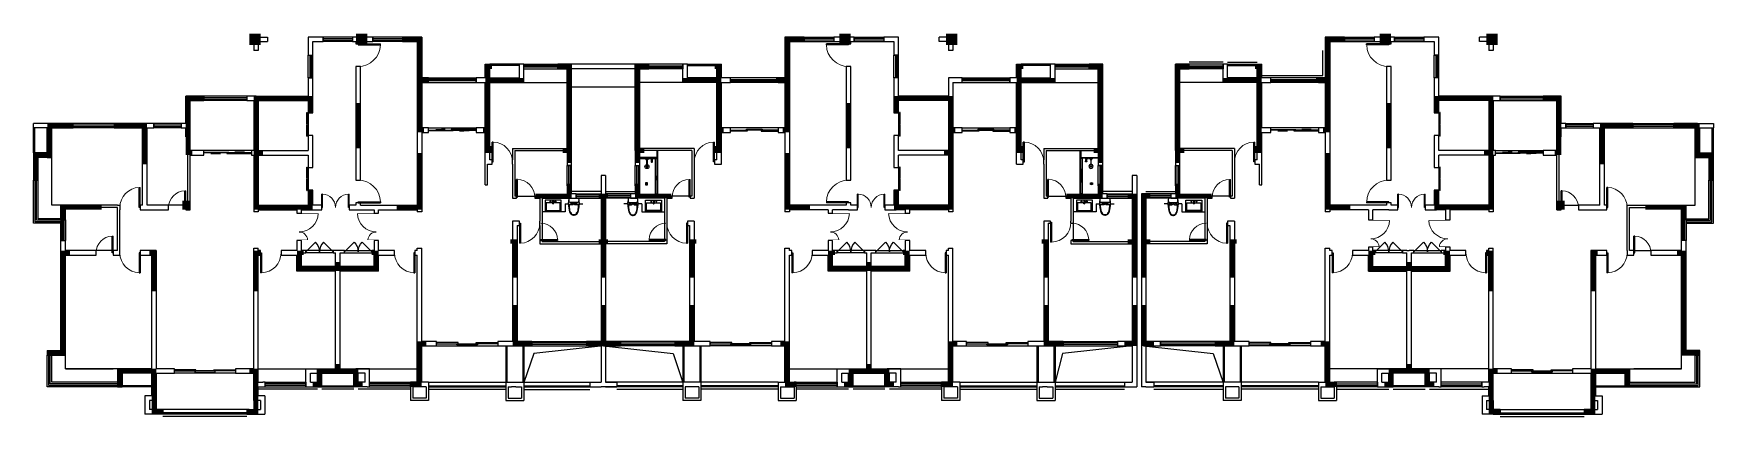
# Model space of a CAD drawing. Header units: millimetres. Extents: x 3 to 74003, y -3 to 16847.
import ezdxf

# ---------------------------------------------------------------- set-up
doc = ezdxf.new("R2010")
doc.units = ezdxf.units.MM
for name, color, linetype in [('WALL', 2, 'Continuous'), ('WINDOW', 4, 'Continuous'), ('柱和剪力墙', 2, 'Continuous'), ('栏杆', 42, 'Continuous'), ('洁具', 150, 'Continuous'), ('看线', 163, 'Continuous')]:
    doc.layers.add(name, color=color, linetype=linetype)
doc.layers.add('家具', color=31, linetype='Continuous', lineweight=5)

# ---------------------------------------------------------------- blocks, each defined once
blk = doc.blocks.new('aa')
at = {"layer": '洁具'}
for p, q in [((-183, 194), (-183, -194)), ((71, 85), (71, 61)), ((109, 86), (72, 86)), ((72, 60), (107, 60)), ((83, 230), (79, 230)), ((87, 230), (83, 230)), ((90, 229), (87, 230)), ((94, 229), (90, 229)), ((98, 228), (94, 229)), ((102, 228), (98, 228)), ((106, 227), (102, 228)), ((109, 227), (106, 227)), ((115, 226), (109, 227)), ((109, 78), (109, 197)), ((120, 226), (115, 226)), ((119, 204), (119, 197)), ((126, 225), (120, 226)), ((131, 224), (126, 225)), ((137, 224), (131, 224)), ((142, 223), (137, 224)), ((147, 222), (142, 223)), ((153, 221), (147, 222)), ((162, 220), (153, 221)), ((171, 219), (162, 220)), ((180, 218), (171, 219)), ((189, 216), (180, 218)), ((198, 215), (189, 216)), ((208, 214), (198, 215)), ((217, 212), (208, 214)), ((226, 211), (217, 212)), ((244, 208), (226, 211)), ((261, 205), (244, 208)), ((279, 202), (261, 205)), ((297, 199), (279, 202)), ((315, 196), (297, 199)), ((333, 192), (315, 196)), ((350, 189), (333, 192)), ((368, 186), (350, 189)), ((375, 184), (368, 186)), ((380, 183), (375, 184)), ((385, 182), (380, 183)), ((390, 181), (385, 182)), ((394, 180), (390, 181)), ((397, 179), (394, 180)), ((400, 178), (397, 179)), ((403, 178), (400, 178)), ((406, 177), (403, 178)), ((409, 176), (406, 177)), ((411, 175), (409, 176)), ((414, 174), (411, 175)), ((416, 174), (414, 174)), ((418, 173), (416, 174)), ((421, 172), (418, 173)), ((423, 171), (421, 172)), ((425, 171), (423, 171)), ((427, 170), (425, 171)), ((429, 169), (427, 170)), ((432, 168), (429, 169)), ((434, 167), (432, 168)), ((436, 166), (434, 167)), ((438, 165), (436, 166)), ((440, 164), (438, 165)), ((442, 164), (440, 164)), ((445, 163), (442, 164)), ((447, 162), (445, 163)), ((449, 161), (447, 162)), ((451, 159), (449, 161)), ((454, 158), (451, 159)), ((456, 157), (454, 158)), ((459, 156), (456, 157)), ((462, 154), (459, 156)), ((464, 153), (462, 154)), ((468, 151), (464, 153)), ((471, 149), (468, 151)), ((475, 147), (471, 149)), ((480, 144), (475, 147)), ((485, 141), (480, 144)), ((490, 138), (485, 141)), ((492, 137), (490, 138)), ((494, 135), (492, 137)), ((496, 134), (494, 135)), ((497, 133), (496, 134)), ((498, 133), (497, 133)), ((499, 132), (498, 133)), ((500, 131), (499, 132)), ((501, 131), (500, 131)), ((502, 130), (501, 131)), ((503, 129), (502, 130)), ((504, 128), (503, 129)), ((503, 129), (503, 129)), ((505, 128), (504, 128)), ((506, 127), (505, 128)), ((507, 126), (506, 127)), ((506, 127), (506, 127)), ((508, 126), (507, 126)), ((508, 125), (508, 126)), ((509, 125), (508, 125)), ((509, 124), (509, 125)), ((510, 124), (509, 124)), ((511, 123), (510, 124)), ((511, 122), (511, 123)), ((512, 122), (511, 122)), ((513, 121), (512, 122)), ((514, 120), (513, 121)), ((513, 121), (513, 121)), ((515, 120), (514, 120)), ((515, 119), (515, 120)), ((516, 118), (515, 119)), ((517, 118), (516, 118)), ((517, 117), (517, 118)), ((518, 116), (517, 117)), ((519, 115), (518, 116)), ((520, 114), (519, 115)), ((521, 113), (520, 114)), ((522, 112), (521, 113)), ((523, 111), (522, 112)), ((524, 109), (523, 111)), ((526, 108), (524, 109)), ((528, 106), (526, 108)), ((529, 104), (528, 106)), ((530, 103), (529, 104)), ((531, 101), (530, 103)), ((532, 100), (531, 101)), ((533, 99), (532, 100)), ((534, 98), (533, 99)), ((535, 97), (534, 98)), ((535, 96), (535, 97)), ((536, 95), (535, 96)), ((537, 95), (536, 95)), ((537, 94), (537, 95)), ((538, 93), (537, 94)), ((538, 92), (538, 93)), ((539, 92), (538, 92)), ((539, 91), (539, 92)), ((540, 90), (539, 91)), ((540, 89), (540, 90)), ((541, 89), (540, 89)), ((541, 88), (541, 89)), ((542, 87), (541, 88)), ((542, 86), (542, 87)), ((543, 86), (542, 86)), ((543, 85), (543, 86)), ((544, 84), (543, 85)), ((544, 83), (544, 84)), ((545, 82), (544, 83)), ((546, 81), (545, 82)), ((545, 82), (545, 82)), ((546, 80), (546, 81)), ((546, 79), (546, 80)), ((547, 78), (546, 79)), ((548, 77), (547, 78)), ((548, 76), (548, 77)), ((549, 75), (548, 76)), ((549, 73), (549, 75)), ((550, 72), (549, 73)), ((551, 70), (550, 72)), ((552, 68), (551, 70)), ((553, 66), (552, 68)), ((554, 64), (553, 66)), ((555, 62), (554, 64)), ((555, 60), (555, 62)), ((556, 59), (555, 60)), ((556, 58), (556, 59)), ((557, 57), (556, 58)), ((557, 56), (557, 57)), ((557, 55), (557, 56)), ((558, 54), (557, 55)), ((558, 53), (558, 54)), ((558, 52), (558, 53)), ((559, 51), (558, 52)), ((559, 50), (559, 51)), ((559, 49), (559, 50)), ((560, 48), (559, 49)), ((559, 49), (559, 49)), ((560, 47), (560, 48)), ((560, 46), (560, 47)), ((561, 45), (560, 46)), ((561, 43), (561, 45)), ((561, 42), (561, 43)), ((562, 40), (561, 42)), ((562, 38), (562, 40)), ((563, 36), (562, 38)), ((563, 34), (563, 36)), ((564, 31), (563, 34)), ((564, 29), (564, 31)), ((564, 28), (564, 29)), ((565, 26), (564, 28)), ((565, 25), (565, 26)), ((565, 24), (565, 25)), ((565, 22), (565, 24)), ((566, 21), (565, 22)), ((566, 20), (566, 21)), ((566, 19), (566, 20)), ((566, 18), (566, 19)), ((566, 17), (566, 18)), ((566, 16), (566, 17)), ((566, 15), (566, 16)), ((566, 14), (566, 15)), ((566, 13), (566, 14)), ((567, 12), (566, 13)), ((567, 10), (567, 12)), ((567, 9), (567, 10)), ((567, 7), (567, 9)), ((567, 5), (567, 7)), ((567, 3), (567, 5)), ((567, 0), (567, 3)), ((72, -84), (72, -59)), ((73, -58), (106, -58)), ((109, -85), (73, -85)), ((79, -230), (83, -230)), ((83, -230), (87, -230)), ((87, -230), (90, -229)), ((90, -229), (94, -229)), ((94, -229), (98, -228)), ((98, -228), (102, -228)), ((102, -228), (106, -227)), ((106, -227), (109, -227)), ((109, -196), (109, -77)), ((109, -227), (115, -226)), ((115, -226), (120, -226)), ((119, -196), (119, -204)), ((120, -226), (126, -225)), ((126, -225), (131, -224)), ((131, -224), (137, -224)), ((137, -224), (142, -223)), ((142, -223), (147, -222)), ((147, -222), (153, -221)), ((153, -221), (162, -220)), ((162, -220), (171, -219)), ((171, -219), (180, -218)), ((180, -218), (189, -216)), ((189, -216), (198, -215)), ((198, -215), (208, -214)), ((208, -214), (217, -212)), ((217, -212), (226, -211)), ((226, -211), (244, -208)), ((244, -208), (261, -205)), ((261, -205), (279, -202)), ((279, -202), (297, -199)), ((297, -199), (315, -196)), ((315, -196), (333, -192)), ((333, -192), (350, -189)), ((350, -189), (368, -186)), ((368, -186), (375, -184)), ((375, -184), (380, -183)), ((380, -183), (385, -182)), ((385, -182), (390, -181)), ((390, -181), (394, -180)), ((394, -180), (397, -179)), ((397, -179), (400, -178)), ((400, -178), (403, -178)), ((403, -178), (406, -177)), ((406, -177), (409, -176)), ((409, -176), (411, -175)), ((411, -175), (414, -174)), ((414, -174), (416, -174)), ((416, -174), (418, -173)), ((418, -173), (421, -172)), ((421, -172), (423, -171)), ((423, -171), (425, -171)), ((425, -171), (427, -170)), ((427, -170), (429, -169)), ((429, -169), (432, -168)), ((432, -168), (434, -167)), ((434, -167), (436, -166)), ((436, -166), (438, -165)), ((438, -165), (440, -164)), ((440, -164), (442, -164)), ((442, -164), (445, -163)), ((445, -163), (447, -162)), ((447, -162), (449, -161)), ((449, -161), (451, -159)), ((451, -159), (454, -158)), ((454, -158), (456, -157)), ((456, -157), (459, -156)), ((459, -156), (462, -154)), ((462, -154), (464, -153)), ((464, -153), (468, -151)), ((468, -151), (471, -149)), ((471, -149), (475, -147)), ((475, -147), (480, -144)), ((480, -144), (485, -141)), ((485, -141), (490, -138)), ((490, -138), (492, -137)), ((492, -137), (494, -135)), ((494, -135), (496, -134)), ((496, -134), (497, -133)), ((497, -133), (498, -133)), ((498, -133), (499, -132)), ((499, -132), (500, -131)), ((500, -131), (501, -131)), ((501, -131), (502, -130)), ((502, -130), (503, -129)), ((503, -129), (504, -128)), ((503, -129), (503, -129)), ((504, -128), (505, -128)), ((505, -128), (506, -127)), ((506, -127), (507, -126)), ((506, -127), (506, -127)), ((507, -126), (508, -126)), ((508, -126), (508, -125)), ((508, -125), (509, -125)), ((509, -125), (509, -124)), ((509, -124), (510, -124)), ((510, -124), (511, -123)), ((511, -123), (511, -122)), ((511, -122), (512, -122)), ((512, -122), (513, -121)), ((513, -121), (514, -120)), ((513, -121), (513, -121)), ((514, -120), (515, -120)), ((515, -119), (516, -118)), ((515, -120), (515, -119)), ((516, -118), (517, -118)), ((517, -117), (518, -116)), ((517, -118), (517, -117)), ((518, -116), (519, -115)), ((519, -115), (520, -114)), ((520, -114), (521, -113)), ((521, -113), (522, -112)), ((522, -112), (523, -111)), ((523, -111), (524, -109)), ((524, -109), (526, -108)), ((526, -108), (528, -106)), ((528, -106), (529, -104)), ((529, -104), (530, -103)), ((530, -103), (531, -101)), ((531, -101), (532, -100)), ((532, -100), (533, -99)), ((533, -99), (534, -98)), ((534, -98), (535, -97)), ((535, -96), (536, -95)), ((535, -97), (535, -96)), ((536, -95), (537, -95)), ((537, -95), (537, -94)), ((538, -93), (538, -92)), ((538, -92), (539, -92)), ((539, -91), (540, -90)), ((539, -92), (539, -91)), ((540, -90), (540, -89)), ((540, -89), (541, -89)), ((541, -88), (542, -87)), ((541, -89), (541, -88)), ((542, -87), (542, -86)), ((542, -86), (543, -86)), ((543, -85), (544, -84)), ((543, -86), (543, -85)), ((544, -83), (545, -82)), ((544, -84), (544, -83)), ((545, -82), (546, -81)), ((545, -82), (545, -82)), ((546, -79), (547, -78)), ((546, -80), (546, -79)), ((546, -81), (546, -80)), ((547, -78), (548, -77)), ((548, -76), (549, -75)), ((548, -77), (548, -76)), ((549, -73), (550, -72)), ((549, -74), (550, -73)), ((549, -75), (549, -73)), ((550, -72), (551, -70)), ((551, -70), (552, -68)), ((552, -68), (553, -66)), ((553, -66), (554, -64)), ((554, -64), (555, -62)), ((555, -60), (556, -59)), ((555, -62), (555, -60)), ((556, -58), (557, -57)), ((556, -59), (556, -58)), ((557, -55), (558, -54)), ((557, -56), (557, -55)), ((557, -57), (557, -56)), ((558, -52), (559, -51)), ((558, -53), (558, -52)), ((558, -54), (558, -53)), ((559, -49), (560, -48)), ((559, -50), (559, -49)), ((559, -49), (559, -49)), ((559, -51), (559, -50)), ((560, -46), (561, -45)), ((560, -47), (560, -46)), ((560, -48), (560, -47)), ((561, -42), (562, -40)), ((561, -43), (561, -42)), ((561, -45), (561, -43)), ((562, -38), (563, -36)), ((562, -40), (562, -38)), ((563, -34), (564, -31)), ((563, -36), (563, -34)), ((564, -28), (565, -26)), ((564, -29), (564, -28)), ((564, -31), (564, -29)), ((565, -22), (566, -21)), ((565, -24), (565, -22)), ((565, -25), (565, -24)), ((565, -26), (565, -25)), ((566, -13), (567, -12)), ((566, -14), (566, -13)), ((566, -15), (566, -14)), ((566, -16), (566, -15)), ((566, -17), (566, -16)), ((566, -18), (566, -17)), ((566, -19), (566, -18)), ((566, -20), (566, -19)), ((566, -21), (566, -20)), ((567, -3), (567, 0)), ((567, -5), (567, -3)), ((567, -7), (567, -5)), ((567, -9), (567, -7)), ((567, -10), (567, -9)), ((567, -12), (567, -10))]:
    blk.add_line(p, q, dxfattribs=at)
for centre, radius in [((84, 73), 8.36), ((84, -72), 8.27)]:
    blk.add_circle(centre, radius, dxfattribs=at)
for centre, radius, start, end in [((-166, 192), 17.1, 87.04497, 174.9042), ((-112, -68), 282, 71.18725, 100.83766), ((-112, -68), 282, 89.77485, 100.83766), ((59, -654), 885, 92.94127, 101.07208), ((-22, 182), 17.1, 3.23299, 84.97953), ((-3244, 0), 3244, 360, 3.23295), ((59, -654), 885, 88.7116, 92.94126), ((737, 0), 701, 170.24394, 189.75606), ((153, 101), 109, 108.43971, 170.37784), ((72, 85), 1.04, 90, 180), ((72, 61), 1.04, 180, 270), ((130, 0), 51.3, 136.16311, 223.83689), ((49, 78), 60.6, 316.16311, 0), ((86, -1205), 1403, 81.23523, 89.02336), ((86, -1205), 1403, 79.35981, 81.23523), ((261, -271), 452, 66.95356, 79.35981), ((468, 152), 30.5, 193.88245, 293.77167), ((406, 1), 144, 4.59594, 58.98889), ((406, 1), 144, 359.86054, 4.59594), ((406, 0), 144, 354.98347, 0.13946), ((-166, -192), 17.1, 185.0958, 272.95503), ((-112, 68), 282, 259.16234, 288.81275), ((-112, 68), 282, 259.16234, 270.22515), ((59, 654), 885, 258.92792, 267.27451), ((-22, -182), 17.1, 275.02047, 356.76701), ((-3244, 0), 3244, 356.76705, 0), ((59, 654), 885, 267.27528, 271.28839), ((153, -101), 109, 189.62216, 251.56029), ((73, -59), 1.04, 90, 180), ((73, -84), 1.04, 180, 270), ((49, -77), 60.6, 0, 43.83689), ((86, 1207), 1403, 270.97664, 278.58062), ((86, 1207), 1403, 278.58062, 280.64019), ((261, 272), 452, 280.64019, 293.04644), ((468, -151), 30.5, 66.22833, 166.11755), ((406, 0), 144, 301.01111, 355.40406)]:
    blk.add_arc(centre, radius, start, end, dxfattribs=at)
blk = doc.blocks.new('A$C5E280AA0')
at = {"layer": '洁具'}
for p, q in [((457, 387), (348, 382)), ((457, 341), (348, 345)), ((433, 508), (433, 447)), ((433, 221), (433, 282))]:
    blk.add_line(p, q, dxfattribs=at)
for points in [[(487, 711), (0, 711), (0, 0), (487, 0)], [(37, 661), (37, 51), (367, 51), (367, 661)]]:
    blk.add_lwpolyline(points, close=True, dxfattribs=at)
for centre, radius in [((338, 364), 15), ((433, 478), 20.4), ((433, 251), 20.4), ((433, 478), 12.5), ((433, 251), 12.5), ((434, 364), 9.26)]:
    blk.add_circle(centre, radius, dxfattribs=at)
for centre, radius, start, end in [((348, 364), 18.5, 90.00026, 270.00026), ((428, 364), 36.8, 321.05536, 38.94515)]:
    blk.add_arc(centre, radius, start, end, dxfattribs=at)
blk = doc.blocks.new('45555222222')
at = {"layer": '洁具'}
for p, q in [((95, 270), (253, 270)), ((95, 270), (95, -82)), ((714, 270), (884, 270)), ((95, -82), (-916, -82))]:
    blk.add_line(p, q, dxfattribs=at)
at = {"layer": '家具', "rotation": 90}
blk.add_blockref('A$C5E280AA0', (-69, -50), dxfattribs=at)
at = {"layer": '家具', "extrusion": (0, 0, -1), "zscale": -1, "rotation": 270}
blk.add_blockref('aa', (-484, 335), dxfattribs=at)
blk = doc.blocks.new('rrrrrrr3')
at = {"layer": '洁具'}
for p, q in [((1096812, -49467), (1096052, -49467)), ((1096052, -49507), (1096852, -49507)), ((1096350, -49532), (1096350, -49522)), ((1096356, -49529), (1096356, -49522)), ((1096366, -49861), (1096366, -49537)), ((1096376, -49537), (1096376, -49861)), ((1096386, -49532), (1096386, -49522)), ((1096393, -49532), (1096393, -49522)), ((1096572, -49546), (1096572, -49621)), ((1096602, -49568), (1096572, -49568)), ((1096602, -49546), (1096602, -49621)), ((1096752, -51067), (1096752, -49507)), ((1096802, -49507), (1096802, -49527)), ((1096802, -49527), (1096852, -49527)), ((1096812, -49169), (1096812, -49467)), ((1096822, -50005), (1096822, -49527)), ((1096832, -50005), (1096832, -49527)), ((1096852, -49577), (1096852, -49169)), ((1096852, -51067), (1096852, -49507)), ((1096822, -50005), (1096832, -50005)), ((1096802, -51067), (1096802, -51047)), ((1096802, -51047), (1096852, -51047)), ((1096822, -51047), (1096822, -50546)), ((1096832, -50546), (1096822, -50546)), ((1096832, -50546), (1096832, -51047)), ((1096852, -51067), (1096802, -51067))]:
    blk.add_line(p, q, dxfattribs=at)
for points in [[(1096456, -49507), (1096286, -49507), (1096286, -49517), (1096316, -49522), (1096361, -49522)], [(1096343, -49553), (1096333, -49553), (1096333, -49557), (1096343, -49557)], [(1096356, -49532), (1096343, -49532), (1096343, -49577), (1096366, -49577)], [(1096361, -49529), (1096356, -49529), (1096356, -49557), (1096366, -49557)], [(1096376, -49557), (1096386, -49557), (1096386, -49529), (1096381, -49529)], [(1096376, -49577), (1096399, -49577), (1096399, -49532), (1096386, -49532)], [(1096381, -49522), (1096427, -49522), (1096456, -49517), (1096456, -49507)], [(1096399, -49557), (1096409, -49557), (1096409, -49553), (1096399, -49553)], [(1096576, -49536), (1096576, -49507), (1096599, -49507), (1096599, -49536)]]:
    blk.add_lwpolyline(points, dxfattribs=at)
for points in [[(1096340, -49507), (1096340, -49517), (1096402, -49517), (1096402, -49507)], [(1096361, -49517), (1096361, -49537), (1096381, -49537), (1096381, -49517)], [(1096542, -49507), (1096542, -49517), (1096486, -49517), (1096486, -49507)], [(1096817, -50576), (1096817, -49975), (1096807, -49975), (1096807, -50576)], [(1096395, -50667), (1096395, -50582), (1096309, -50582), (1096309, -50667)], [(1096319, -50625), (1096319, -50623), (1096334, -50623), (1096334, -50625)], [(1096329, -50648), (1096327, -50647), (1096338, -50636), (1096340, -50637)], [(1096328, -50601), (1096329, -50600), (1096340, -50611), (1096339, -50612)], [(1096352, -50658), (1096350, -50658), (1096350, -50642), (1096352, -50642)], [(1096351, -50592), (1096353, -50592), (1096353, -50607), (1096351, -50607)], [(1096375, -50648), (1096374, -50649), (1096363, -50638), (1096364, -50637)], [(1096375, -50601), (1096376, -50602), (1096365, -50613), (1096364, -50612)], [(1096385, -50624), (1096385, -50626), (1096369, -50626), (1096369, -50624)]]:
    blk.add_lwpolyline(points, close=True, dxfattribs=at)
blk.add_lwpolyline([(1096807, -50416), (1096797, -50416, -0.414214), (1096792, -50411), (1096792, -50316, -0.414214), (1096797, -50311), (1096807, -50311), (1096807, -50296), (1096782, -50296, 0.414214), (1096777, -50301), (1096777, -50426, 0.414214), (1096782, -50431), (1096807, -50431), (1096807, -50416)], format="xyb", dxfattribs=at)
blk.add_lwpolyline([(1096819, -50439), (1096819, -50409), (1096834, -50409, -0.414214), (1096839, -50414), (1096839, -50434, -0.414214), (1096834, -50439)], format="xyb", close=True, dxfattribs=at)
for centre, radius in [((1096587, -49546), 15), ((1096587, -49595), 15), ((1096371, -49861), 89.5), ((1096371, -49861), 5), ((1096352, -50625), 36.6)]:
    blk.add_circle(centre, radius, dxfattribs=at)
for centre, radius, start, end in [((1096587, -49546), 17, 133.33592, 208.07249), ((1096587, -49546), 17, 331.92751, 46.66408), ((1096371, -49861), 35, 98.21321, 81.78679), ((1096371, -49861), 9, 123.74899, 56.25101), ((1096556, -49615), 17.7, 286.41807, 340.32674), ((1096587, -49595), 17, 151.92751, 28.07249), ((1096619, -49615), 17.7, 199.67326, 253.58193)]:
    blk.add_arc(centre, radius, start, end, dxfattribs=at)
for centre, major_axis, ratio, start_param, end_param in [((1096587, -49643), (33.6, 0), 0.612909, 2.761972, 6.662806), ((1096587, -49634), (31.4, 0), 0.47884, 2.068694, 7.356084)]:
    blk.add_ellipse(centre, major_axis=major_axis, ratio=ratio, start_param=start_param, end_param=end_param, dxfattribs=at)
blk = doc.blocks.new('$DorLib2D$00000001')
for p, q in [((0.45, 0.975), (0.5, 0.975)), ((0.45, 0), (0.45, 0.975)), ((0.5, 0), (0.5, 0.975)), ((0.5, 0), (0.45, 0))]:
    blk.add_line(p, q)
at = {"lineweight": 13}
blk.add_arc((0.475, 0), 0.975, 91.46928, 180, dxfattribs=at)
blk = doc.blocks.new('$TCHSYS$WIN2D')
for p, q in [((-0.5, 0.5), (0.5, 0.5)), ((-0.5, 0.5), (-0.5, -0.5)), ((0.5, 0.5), (0.5, -0.5)), ((0.5, 0.167), (-0.5, 0.167)), ((0.5, -0.167), (-0.5, -0.167)), ((-0.5, -0.5), (0.5, -0.5))]:
    blk.add_line(p, q)
blk = doc.blocks.new('$DorLib2D$00000026')
for points in [[(-0.5, 0), (-0.147, 0), (-0.147, 0.021), (-0.5, 0.021)], [(0.167, -0.021), (-0.167, -0.021), (-0.167, 0), (0.167, 0)], [(0.5, 0), (0.147, 0), (0.147, 0.021), (0.5, 0.021)]]:
    blk.add_lwpolyline(points, close=True)
blk = doc.blocks.new('$WINLIB2D$00000001')
for p, q in [((-0.5, 0.5), (0.5, 0.5)), ((-0.5, 0.5), (-0.5, -0.5)), ((0.5, -0.5), (0.5, 0.5)), ((0.5, 0.167), (-0.5, 0.167)), ((0.5, -0.167), (-0.5, -0.167)), ((-0.5, -0.5), (0.5, -0.5))]:
    blk.add_line(p, q)
blk = doc.blocks.new('$DorLib2D$00000025')
at = {"const_width": 0.02}
for points in [[(0.481, -0.001), (0.481, 0.691)], [(-0.481, 0.001), (-0.481, 0.308)]]:
    blk.add_lwpolyline(points, dxfattribs=at)
at = {"lineweight": 13}
for centre, radius, start, end in [((0.505, -0.002), 0.699, 91.93969, 179.72377), ((-0.501, 0.003), 0.307, 359.78987, 85.75083)]:
    blk.add_arc(centre, radius, start, end, dxfattribs=at)
blk = doc.blocks.new('$DorLib2D$00000116')
at = {"color": 0}
for p, q in [((-0.5, 0), (-0.146, 0.354)), ((0.5, 0), (0.146, 0.354))]:
    blk.add_line(p, q, dxfattribs=at)
for centre, start, end in [((-0.5, 0), 0, 45), ((0.5, 0), 135, 180)]:
    blk.add_arc(centre, 0.5, start, end, dxfattribs=at)
blk = doc.blocks.new('$DorLib2D$00000028')
for p, q in [((-0.517, 0.169), (-0.017, 0.169)), ((-0.517, 0.169), (-0.517, 0.15)), ((-0.517, 0.15), (-0.017, 0.15)), ((-0.017, 0.169), (-0.017, 0.15)), ((0.017, 0.169), (0.017, 0.15)), ((0.017, 0.169), (0.517, 0.169)), ((0.017, 0.15), (0.517, 0.15)), ((0.517, 0.169), (0.517, 0.15))]:
    blk.add_line(p, q)
blk = doc.blocks.new('$DorLib2D$00000002')
for p, q in [((-0.5, 0), (-0.5, 0.4875)), ((-0.475, 0.4875), (-0.5, 0.4875)), ((-0.5, 0), (-0.475, 0)), ((-0.475, 0), (-0.475, 0.4875)), ((0.475, 0), (0.475, 0.4875)), ((0.475, 0.4875), (0.5, 0.4875)), ((0.5, 0), (0.475, 0)), ((0.5, 0), (0.5, 0.4875))]:
    blk.add_line(p, q)
at = {"lineweight": 13}
for centre, start, end in [((-0.4875, 0), 0, 88.530716), ((0.4875, 0), 91.469284, 180)]:
    blk.add_arc(centre, 0.4875, start, end, dxfattribs=at)
blk = doc.blocks.new('$DorLib2D$00000131')
at = {"color": 0, "linetype": 'Continuous'}
for p, q in [((-0.5, 0.125), (-0.5, 0)), ((0.019, 0.125), (-0.5, 0.125)), ((-0.5, 0), (0.019, 0)), ((-0.024, 0), (0.5, 0)), ((-0.024, -0.125), (-0.024, 0)), ((0.019, 0), (0.019, 0.125)), ((0.15, 0.125), (0.232, 0.197)), ((0.35, 0.125), (0.15, 0.125)), ((0.232, 0.197), (0.232, 0.125)), ((0.5, 0), (0.5, -0.125)), ((-0.35, -0.125), (-0.15, -0.125)), ((-0.232, -0.197), (-0.232, -0.125)), ((-0.15, -0.125), (-0.232, -0.197)), ((0.5, -0.125), (-0.024, -0.125))]:
    blk.add_line(p, q, dxfattribs=at)

msp = doc.modelspace()

# ---------------------------------------------------------------- linework, layer by layer
at = {"layer": 'WALL'}
for p, q in [((9703, 16697), (9703, 16097)), ((9703, 16697), (10303, 16697)), ((9903, 16497), (9903, 16097)), ((9903, 16497), (10303, 16497)), ((10303, 16697), (10303, 16497)), ((12103, 16697), (12103, 15897)), ((12753, 16697), (12103, 16697)), ((12303, 15897), (12303, 16497)), ((12303, 16497), (12753, 16497)), ((12753, 16497), (12753, 16697)), ((14303, 16697), (14053, 16697)), ((14053, 16697), (14053, 16497)), ((14053, 16497), (14203, 16497)), ((14203, 16497), (14203, 16397)), ((14203, 16397), (14403, 16397)), ((14953, 16697), (14303, 16697)), ((14403, 16397), (14403, 16497)), ((14403, 16497), (14953, 16497)), ((14953, 16497), (14953, 16697)), ((17103, 16697), (16253, 16697)), ((16253, 16697), (16253, 16497)), ((16253, 16497), (16903, 16497)), ((16903, 16497), (16903, 15197)), ((17103, 16697), (17103, 15197)), ((33103, 16697), (33103, 15197)), ((33953, 16697), (33103, 16697)), ((33303, 16497), (33303, 15197)), ((33303, 16497), (33953, 16497)), ((33953, 16497), (33953, 16697)), ((35903, 16697), (35253, 16697)), ((35253, 16697), (35253, 16497)), ((35253, 16497), (35803, 16497)), ((35803, 16497), (35803, 16397)), ((35803, 16397), (36003, 16397)), ((36153, 16697), (35903, 16697)), ((36003, 16397), (36003, 16497)), ((36003, 16497), (36153, 16497)), ((36153, 16497), (36153, 16697)), ((38103, 16697), (37453, 16697)), ((37453, 16697), (37453, 16497)), ((37453, 16497), (37903, 16497)), ((37903, 16497), (37903, 15897)), ((38103, 15897), (38103, 16697)), ((40503, 16697), (39903, 16697)), ((39903, 16497), (39903, 16697)), ((40303, 16497), (39903, 16497)), ((40303, 16497), (40303, 16097)), ((40503, 16697), (40503, 16097)), ((56903, 16697), (56903, 15197)), ((57753, 16697), (56903, 16697)), ((57103, 16497), (57103, 15197)), ((57103, 16497), (57753, 16497)), ((57753, 16497), (57753, 16697)), ((59703, 16697), (59053, 16697)), ((59053, 16697), (59053, 16497)), ((59053, 16497), (59603, 16497)), ((59603, 16497), (59603, 16397)), ((59603, 16397), (59803, 16397)), ((59953, 16697), (59703, 16697)), ((59803, 16397), (59803, 16497)), ((59803, 16497), (59953, 16497)), ((59953, 16497), (59953, 16697)), ((61903, 16697), (61253, 16697)), ((61253, 16697), (61253, 16497)), ((61253, 16497), (61703, 16497)), ((61703, 16497), (61703, 15897)), ((61903, 15897), (61903, 16697)), ((64303, 16697), (63703, 16697)), ((63703, 16497), (63703, 16697)), ((64103, 16497), (63703, 16497)), ((64103, 16497), (64103, 16097)), ((64303, 16697), (64303, 16097)), ((9903, 16097), (9703, 16097)), ((12103, 15897), (12303, 15897)), ((37903, 15897), (38103, 15897)), ((40503, 16097), (40303, 16097)), ((61703, 15897), (61903, 15897)), ((64303, 16097), (64103, 16097)), ((12303, 14897), (12103, 14897)), ((12103, 14897), (12103, 14097)), ((12303, 13997), (12303, 14897)), ((14203, 15397), (14203, 10397)), ((14403, 15397), (14203, 15397)), ((14403, 10397), (14403, 15397)), ((16903, 15197), (16903, 14797)), ((17103, 15197), (17103, 14897)), ((17403, 14897), (17103, 14897)), ((17403, 14697), (17403, 14897)), ((19903, 14897), (19503, 14897)), ((19503, 14897), (19503, 14697)), ((19903, 14897), (19903, 15497)), ((19903, 15497), (20103, 15497)), ((20103, 14897), (20103, 15497)), ((20103, 14897), (21403, 14897)), ((21403, 14897), (21403, 15497)), ((21603, 15497), (21403, 15497)), ((21603, 15297), (21603, 15497)), ((21603, 14697), (21603, 15297)), ((23703, 15497), (23103, 15497)), ((23103, 15497), (23103, 15297)), ((23103, 15297), (23503, 15297)), ((23503, 11797), (23503, 15297)), ((23703, 11697), (23703, 15497)), ((27103, 15497), (26503, 15497)), ((26503, 11697), (26503, 15497)), ((26703, 15297), (27103, 15297)), ((26703, 11797), (26703, 15297)), ((27103, 15297), (27103, 15497)), ((28803, 15497), (28603, 15497)), ((28603, 15497), (28603, 15297)), ((28603, 14697), (28603, 15297)), ((28803, 14897), (28803, 15497)), ((30103, 14897), (28803, 14897)), ((30103, 14897), (30103, 15497)), ((30103, 15497), (30303, 15497)), ((30303, 14897), (30303, 15497)), ((30703, 14897), (30303, 14897)), ((30703, 14697), (30703, 14897)), ((33103, 14897), (32803, 14897)), ((32803, 14897), (32803, 14697)), ((33103, 15197), (33103, 14897)), ((33303, 15197), (33303, 14797)), ((35803, 15397), (35803, 10397)), ((36003, 15397), (35803, 15397)), ((36003, 10397), (36003, 15397)), ((38103, 14897), (37903, 14897)), ((37903, 14897), (37903, 13997)), ((38103, 14097), (38103, 14897)), ((40903, 14897), (40303, 14897)), ((40303, 14897), (40303, 14097)), ((40903, 14697), (40903, 14897)), ((43303, 14897), (43003, 14897)), ((43003, 14897), (43003, 14697)), ((43303, 14897), (43303, 15497)), ((43303, 15497), (43503, 15497)), ((43503, 14897), (43503, 15497)), ((43503, 14897), (44803, 14897)), ((44803, 14897), (44803, 15497)), ((45003, 15497), (44803, 15497)), ((45003, 15297), (45003, 15497)), ((45003, 14697), (45003, 15297)), ((47103, 15497), (46503, 15497)), ((46503, 15497), (46503, 15297)), ((46503, 15297), (46903, 15297)), ((46903, 11797), (46903, 15297)), ((47103, 11697), (47103, 15497)), ((50903, 15497), (50303, 15497)), ((50303, 11697), (50303, 15497)), ((50503, 15297), (50903, 15297)), ((50503, 11797), (50503, 15297)), ((50903, 15297), (50903, 15497)), ((52603, 15497), (52403, 15497)), ((52403, 15497), (52403, 15297)), ((52403, 14697), (52403, 15297)), ((52603, 14897), (52603, 15497)), ((53903, 14897), (52603, 14897)), ((53903, 14897), (53903, 15497)), ((53903, 15497), (54103, 15497)), ((54103, 14897), (54103, 15497)), ((54503, 14897), (54103, 14897)), ((54503, 14697), (54503, 14897)), ((56903, 14897), (56603, 14897)), ((56603, 14897), (56603, 14697)), ((56903, 15197), (56903, 14897)), ((57103, 15197), (57103, 14797)), ((59603, 15397), (59603, 10397)), ((59803, 15397), (59603, 15397)), ((59803, 10397), (59803, 15397)), ((61903, 14897), (61703, 14897)), ((61703, 14897), (61703, 13997)), ((61903, 14097), (61903, 14897)), ((7503, 14097), (6703, 14097)), ((6703, 12897), (6703, 14097)), ((7503, 13897), (7503, 14097)), ((9803, 14097), (9403, 14097)), ((9403, 14097), (9403, 13897)), ((9803, 14097), (12103, 14097)), ((16903, 14797), (16903, 13997)), ((17103, 14697), (17403, 14697)), ((17103, 14697), (17103, 13997)), ((19503, 14697), (19903, 14697)), ((19903, 12697), (19903, 14697)), ((20103, 14697), (21603, 14697)), ((20103, 12597), (20103, 14697)), ((30103, 14697), (28603, 14697)), ((30103, 12597), (30103, 14697)), ((30303, 12697), (30303, 14697)), ((30303, 14697), (30703, 14697)), ((32803, 14697), (33103, 14697)), ((33103, 14697), (33103, 13997)), ((33303, 14797), (33303, 13997)), ((40303, 14097), (38103, 14097)), ((40503, 14697), (40903, 14697)), ((40503, 14697), (40503, 13997)), ((43003, 14697), (43303, 14697)), ((43303, 12697), (43303, 14697)), ((43503, 14697), (45003, 14697)), ((43503, 12597), (43503, 14697)), ((53903, 14697), (52403, 14697)), ((53903, 12597), (53903, 14697)), ((54103, 12697), (54103, 14697)), ((54103, 14697), (54503, 14697)), ((56603, 14697), (56903, 14697)), ((56903, 14697), (56903, 13997)), ((57103, 14797), (57103, 13997)), ((64203, 14097), (61903, 14097)), ((64603, 14097), (64203, 14097)), ((64603, 13897), (64603, 14097)), ((67303, 14097), (66503, 14097)), ((66503, 14097), (66503, 13897)), ((67303, 12897), (67303, 14097)), ((6903, 13897), (7503, 13897)), ((6903, 12797), (6903, 13897)), ((9403, 13897), (9703, 13897)), ((9703, 13897), (9703, 11697)), ((9903, 13897), (12103, 13897)), ((9903, 13897), (9903, 11697)), ((12103, 13897), (12103, 13357)), ((12103, 13357), (12303, 13357)), ((12303, 13357), (12303, 13997)), ((16903, 13997), (16903, 12597)), ((17103, 13997), (17103, 12697)), ((33103, 13997), (33103, 12697)), ((33303, 13997), (33303, 12597)), ((37903, 13997), (37903, 13357)), ((37903, 13357), (38103, 13357)), ((40303, 13897), (38103, 13897)), ((38103, 13357), (38103, 13897)), ((40303, 13897), (40303, 12597)), ((40503, 13997), (40503, 12697)), ((56903, 13997), (56903, 12697)), ((57103, 13997), (57103, 12597)), ((61703, 13997), (61703, 13357)), ((61703, 13357), (61903, 13357)), ((64103, 13897), (61903, 13897)), ((61903, 13357), (61903, 13897)), ((64103, 13897), (64103, 11697)), ((64303, 13897), (64603, 13897)), ((64303, 13897), (64303, 11697)), ((66503, 13897), (67103, 13897)), ((67103, 12797), (67103, 13897)), ((703, 12897), (3, 12897)), ((3, 12697), (3, 12897)), ((603, 12697), (3, 12697)), ((603, 11597), (603, 12697)), ((1753, 12897), (703, 12897)), ((803, 12697), (1753, 12697)), ((803, 11497), (803, 12697)), ((1753, 12697), (1753, 12897)), ((4903, 12897), (3553, 12897)), ((3553, 12897), (3553, 12697)), ((3553, 12697), (4803, 12697)), ((4803, 9297), (4803, 12697)), ((5303, 12897), (4903, 12897)), ((5003, 12697), (5303, 12697)), ((5003, 9297), (5003, 12697)), ((5303, 12697), (5303, 12897)), ((6703, 12897), (6503, 12897)), ((6503, 12897), (6503, 12697)), ((6503, 12697), (6703, 12697)), ((6703, 12297), (6703, 12697)), ((6903, 12297), (6903, 12797)), ((16903, 12597), (16903, 9297)), ((17403, 12697), (17103, 12697)), ((17403, 12497), (17403, 12697)), ((19903, 12697), (19503, 12697)), ((19503, 12697), (19503, 12497)), ((20103, 11297), (20103, 12597)), ((30103, 11297), (30103, 12597)), ((30703, 12697), (30303, 12697)), ((30703, 12497), (30703, 12697)), ((33103, 12697), (32803, 12697)), ((32803, 12697), (32803, 12497)), ((33303, 12597), (33303, 9297)), ((40303, 12597), (40303, 11697)), ((40903, 12697), (40503, 12697)), ((40903, 12497), (40903, 12697)), ((43303, 12697), (43003, 12697)), ((43003, 12697), (43003, 12497)), ((43503, 11297), (43503, 12597)), ((53903, 11297), (53903, 12597)), ((54503, 12697), (54103, 12697)), ((54503, 12497), (54503, 12697)), ((56903, 12697), (56603, 12697)), ((56603, 12697), (56603, 12497)), ((57103, 12597), (57103, 9297)), ((67103, 12297), (67103, 12797)), ((67503, 12897), (67303, 12897)), ((67303, 12697), (67503, 12697)), ((67303, 12297), (67303, 12697)), ((67503, 12697), (67503, 12897)), ((69103, 12897), (68703, 12897)), ((68703, 12897), (68703, 12697)), ((68703, 12697), (69003, 12697)), ((69003, 9297), (69003, 12697)), ((70453, 12897), (69103, 12897)), ((69203, 12697), (70453, 12697)), ((69203, 9297), (69203, 12697)), ((70453, 12697), (70453, 12897)), ((73303, 12897), (72253, 12897)), ((72253, 12897), (72253, 12697)), ((72253, 12697), (73203, 12697)), ((73203, 11497), (73203, 12697)), ((73303, 12897), (74003, 12897)), ((73403, 12697), (74003, 12697)), ((73403, 11597), (73403, 12697)), ((74003, 12897), (74003, 12697)), ((6803, 11597), (6803, 12297)), ((6903, 11697), (6903, 12297)), ((12303, 12357), (12103, 12357)), ((12103, 12357), (12103, 11697)), ((12303, 11597), (12303, 12357)), ((17103, 12497), (17403, 12497)), ((17103, 12497), (17103, 9197)), ((19503, 12497), (19903, 12497)), ((19903, 11197), (19903, 12497)), ((30303, 12497), (30703, 12497)), ((30303, 11097), (30303, 12497)), ((32803, 12497), (33103, 12497)), ((33103, 12497), (33103, 9197)), ((38103, 12357), (37903, 12357)), ((37903, 12357), (37903, 11597)), ((38103, 11697), (38103, 12357)), ((40503, 12497), (40903, 12497)), ((40503, 12497), (40503, 11597)), ((43003, 12497), (43303, 12497)), ((43303, 11097), (43303, 12497)), ((54103, 11197), (54103, 12497)), ((54103, 12497), (54503, 12497)), ((56603, 12497), (56903, 12497)), ((56903, 12497), (56903, 9197)), ((61903, 12357), (61703, 12357)), ((61703, 12357), (61703, 11597)), ((61903, 11697), (61903, 12357)), ((67103, 11697), (67103, 12297)), ((67203, 11597), (67203, 12297)), ((3, 11597), (3, 10397)), ((603, 11597), (3, 11597)), ((203, 10397), (203, 11397)), ((603, 11397), (203, 11397)), ((603, 11397), (603, 11397)), ((603, 11397), (803, 11397)), ((803, 11397), (803, 11497)), ((6803, 9297), (6803, 11597)), ((7503, 11697), (6903, 11697)), ((6903, 11497), (7503, 11497)), ((6903, 9197), (6903, 11497)), ((7503, 11497), (7503, 11697)), ((9703, 11697), (9603, 11697)), ((9603, 11697), (9603, 11497)), ((9603, 11497), (9703, 11497)), ((9703, 11497), (9703, 9197)), ((9903, 11697), (12103, 11697)), ((9903, 11497), (12103, 11497)), ((9903, 11497), (9903, 9297)), ((12103, 11497), (12103, 10957)), ((12303, 10957), (12303, 11597)), ((19903, 10197), (19903, 11197)), ((20203, 11297), (20103, 11297)), ((20203, 11097), (20203, 11297)), ((21103, 11797), (23503, 11797)), ((21103, 11797), (21103, 11297)), ((21103, 11097), (21103, 11297)), ((21203, 11697), (23503, 11697)), ((21203, 11697), (21203, 11197)), ((21203, 11197), (21203, 9697)), ((23503, 11697), (23503, 11047)), ((23703, 11047), (23703, 11697)), ((26503, 11697), (26503, 11047)), ((29103, 11797), (26703, 11797)), ((29003, 11697), (26703, 11697)), ((26703, 11047), (26703, 11697)), ((29003, 11697), (29003, 11197)), ((29003, 11197), (29003, 9697)), ((29103, 11797), (29103, 11297)), ((29103, 11297), (29103, 11097)), ((30103, 11297), (30003, 11297)), ((30003, 11297), (30003, 11097)), ((37903, 11597), (37903, 10957)), ((40303, 11697), (38103, 11697)), ((38103, 10957), (38103, 11497)), ((40303, 11497), (38103, 11497)), ((40303, 11497), (40303, 9297)), ((40503, 11597), (40503, 9197)), ((43603, 11297), (43503, 11297)), ((43603, 11097), (43603, 11297)), ((44503, 11797), (46903, 11797)), ((44503, 11797), (44503, 11297)), ((44503, 11097), (44503, 11297)), ((44603, 11697), (46903, 11697)), ((44603, 11697), (44603, 11197)), ((44603, 11197), (44603, 9697)), ((46903, 11697), (46903, 11047)), ((47103, 11047), (47103, 11697)), ((50303, 11697), (50303, 11047)), ((52903, 11797), (50503, 11797)), ((52803, 11697), (50503, 11697)), ((50503, 11047), (50503, 11697)), ((52803, 11697), (52803, 11197)), ((52803, 11197), (52803, 9697)), ((52903, 11797), (52903, 11297)), ((52903, 11297), (52903, 11097)), ((53903, 11297), (53803, 11297)), ((53803, 11297), (53803, 11097)), ((54103, 10197), (54103, 11197)), ((61703, 11597), (61703, 10957)), ((64103, 11697), (61903, 11697)), ((61903, 10957), (61903, 11497)), ((64103, 11497), (61903, 11497)), ((64103, 11497), (64103, 9297)), ((64403, 11697), (64303, 11697)), ((64303, 11497), (64303, 9197)), ((64303, 11497), (64403, 11497)), ((64403, 11497), (64403, 11697)), ((67103, 11697), (66503, 11697)), ((66503, 11697), (66503, 11497)), ((66503, 11497), (67103, 11497)), ((67103, 9197), (67103, 11497)), ((67203, 9297), (67203, 11597)), ((73203, 11397), (73203, 11497)), ((73203, 11397), (73403, 11397)), ((73403, 11597), (74003, 11597)), ((73403, 11397), (73803, 11397)), ((73403, 11397), (73403, 11397)), ((73803, 11397), (73803, 10397)), ((74003, 10397), (74003, 11597)), ((3, 10397), (203, 10397)), ((12103, 10957), (12303, 10957)), ((14203, 10397), (14403, 10397)), ((20003, 11097), (20203, 11097)), ((20003, 10197), (20003, 11097)), ((21103, 11097), (21103, 9597)), ((23503, 11047), (23703, 11047)), ((25003, 10597), (25003, 9797)), ((25203, 10597), (25003, 10597)), ((25203, 10597), (25203, 9797)), ((26503, 11047), (26703, 11047)), ((29103, 11097), (29103, 9597)), ((30003, 11097), (30303, 11097)), ((35803, 10397), (36003, 10397)), ((37903, 10957), (38103, 10957)), ((43303, 11097), (43603, 11097)), ((44503, 11097), (44503, 9597)), ((46903, 11047), (47103, 11047)), ((48403, 10597), (48403, 9797)), ((48603, 10597), (48403, 10597)), ((48603, 10597), (48603, 9697)), ((50303, 11047), (50503, 11047)), ((52903, 11097), (52903, 9597)), ((53803, 11097), (54003, 11097)), ((54003, 10197), (54003, 11097)), ((59603, 10397), (59803, 10397)), ((61703, 10957), (61903, 10957)), ((73803, 10397), (74003, 10397)), ((12303, 9957), (12103, 9957)), ((12103, 9957), (12103, 9297)), ((12303, 9297), (12303, 9957)), ((19903, 10197), (20003, 10197)), ((21278, 9697), (21203, 9697)), ((21278, 9597), (21278, 9697)), ((22403, 9697), (22078, 9697)), ((22078, 9697), (22078, 9597)), ((22403, 9697), (23503, 9697)), ((23703, 10147), (23503, 10147)), ((23503, 10147), (23503, 9697)), ((23703, 9797), (23703, 10147)), ((23903, 9797), (23703, 9797)), ((23903, 9597), (23903, 9797)), ((25003, 9597), (25003, 9797)), ((25203, 9797), (25203, 9597)), ((26503, 9797), (26303, 9797)), ((26303, 9797), (26303, 9597)), ((26703, 10147), (26503, 10147)), ((26503, 10147), (26503, 9797)), ((26703, 9697), (26703, 10147)), ((27803, 9697), (26703, 9697)), ((28128, 9697), (27803, 9697)), ((28128, 9597), (28128, 9697)), ((29003, 9697), (28928, 9697)), ((28928, 9697), (28928, 9597)), ((38103, 9957), (37903, 9957)), ((37903, 9957), (37903, 9297)), ((38103, 9297), (38103, 9957)), ((44678, 9697), (44603, 9697)), ((44678, 9597), (44678, 9697)), ((45803, 9697), (45478, 9697)), ((45478, 9697), (45478, 9597)), ((45803, 9697), (46903, 9697)), ((47103, 10147), (46903, 10147)), ((46903, 10147), (46903, 9697)), ((47103, 9797), (47103, 10147)), ((47303, 9797), (47103, 9797)), ((47303, 9597), (47303, 9797)), ((48403, 9597), (48403, 9797)), ((48603, 9697), (48603, 7697)), ((49003, 9797), (48803, 9797)), ((48803, 9797), (48803, 7697)), ((49003, 9597), (49003, 9797)), ((50303, 9797), (50103, 9797)), ((50103, 9797), (50103, 9597)), ((50503, 10147), (50303, 10147)), ((50303, 10147), (50303, 9797)), ((50503, 9697), (50503, 10147)), ((51603, 9697), (50503, 9697)), ((51928, 9697), (51603, 9697)), ((51928, 9597), (51928, 9697)), ((52803, 9697), (52728, 9697)), ((52728, 9697), (52728, 9597)), ((54003, 10197), (54103, 10197)), ((61903, 9957), (61703, 9957)), ((61703, 9957), (61703, 9297)), ((61903, 9297), (61903, 9957)), ((3703, 9297), (1203, 9297)), ((1203, 8697), (1203, 9297)), ((3703, 9197), (1403, 9197)), ((1403, 8597), (1403, 9197)), ((3703, 9297), (3703, 9297)), ((3703, 9297), (3803, 9297)), ((3703, 7297), (3703, 9197)), ((3803, 9297), (3803, 9097)), ((3803, 9297), (3803, 9297)), ((3803, 7297), (3803, 9097)), ((4803, 9297), (4703, 9297)), ((4703, 9297), (4703, 9097)), ((4703, 9097), (4903, 9097)), ((4903, 9097), (5953, 9097)), ((5953, 9297), (5003, 9297)), ((5953, 9097), (5953, 9297)), ((6803, 9297), (6703, 9297)), ((6703, 9297), (6703, 9097)), ((6703, 9097), (6703, 9097)), ((6703, 9097), (6703, 9097)), ((6703, 9097), (6903, 9097)), ((6903, 9097), (6903, 9197)), ((9703, 9197), (9703, 8997)), ((9903, 8997), (9703, 8997)), ((9903, 9297), (11703, 9297)), ((9903, 9097), (9903, 8997)), ((9903, 9097), (11603, 9097)), ((11603, 9097), (11603, 8947)), ((11603, 8947), (11803, 8947)), ((11703, 9297), (12103, 9297)), ((11803, 8947), (11803, 9097)), ((11803, 9097), (12203, 9097)), ((12203, 9097), (12703, 9097)), ((12703, 9297), (12303, 9297)), ((12703, 9097), (12703, 9297)), ((14203, 9297), (13903, 9297)), ((13903, 9297), (13903, 9097)), ((13903, 9097), (14303, 9097)), ((14403, 9397), (14203, 9397)), ((14203, 9397), (14203, 9297)), ((14303, 9097), (15003, 9097)), ((14403, 9297), (14403, 9397)), ((14403, 9297), (15103, 9297)), ((15003, 9097), (15003, 8947)), ((15003, 8947), (15203, 8947)), ((15103, 9297), (16903, 9297)), ((15203, 8947), (15203, 9097)), ((15203, 9097), (16903, 9097)), ((16903, 9097), (16903, 8997)), ((17103, 8997), (16903, 8997)), ((17103, 9197), (17103, 8997)), ((21103, 9597), (21278, 9597)), ((22078, 9597), (22303, 9597)), ((22303, 9597), (22303, 8597)), ((22403, 9597), (22403, 8497)), ((22403, 9597), (23603, 9597)), ((23603, 9597), (23903, 9597)), ((25003, 9597), (25003, 7697)), ((25203, 9597), (25203, 7697)), ((26303, 9597), (26603, 9597)), ((27803, 9597), (26603, 9597)), ((27803, 9597), (27803, 8497)), ((27903, 9597), (28128, 9597)), ((27903, 9597), (27903, 8597)), ((28928, 9597), (29103, 9597)), ((33103, 9197), (33103, 8997)), ((33303, 8997), (33103, 8997)), ((35103, 9297), (33303, 9297)), ((33303, 9097), (33303, 8997)), ((35003, 9097), (33303, 9097)), ((35003, 9097), (35003, 8947)), ((35003, 8947), (35203, 8947)), ((35803, 9297), (35103, 9297)), ((35203, 8947), (35203, 9097)), ((35903, 9097), (35203, 9097)), ((36003, 9397), (35803, 9397)), ((35803, 9397), (35803, 9297)), ((35903, 9097), (36303, 9097)), ((36003, 9297), (36003, 9397)), ((36303, 9297), (36003, 9297)), ((36303, 9097), (36303, 9297)), ((37903, 9297), (37503, 9297)), ((37503, 9297), (37503, 9097)), ((37503, 9097), (38003, 9097)), ((38403, 9097), (38003, 9097)), ((38503, 9297), (38103, 9297)), ((38403, 9097), (38403, 8947)), ((38403, 8947), (38603, 8947)), ((40303, 9297), (38503, 9297)), ((38603, 8947), (38603, 9097)), ((40303, 9097), (38603, 9097)), ((40303, 9097), (40303, 8997)), ((40503, 8997), (40303, 8997)), ((40503, 9197), (40503, 8997)), ((44503, 9597), (44678, 9597)), ((45478, 9597), (45703, 9597)), ((45703, 9597), (45703, 8597)), ((45803, 9597), (45803, 8497)), ((45803, 9597), (47003, 9597)), ((47003, 9597), (47303, 9597)), ((48403, 9597), (48403, 7697)), ((49003, 9597), (49003, 7697)), ((50103, 9597), (50403, 9597)), ((51603, 9597), (50403, 9597)), ((51603, 9597), (51603, 8497)), ((51703, 9597), (51928, 9597)), ((51703, 9597), (51703, 8597)), ((52728, 9597), (52903, 9597)), ((56903, 9197), (56903, 8997)), ((57103, 8997), (56903, 8997)), ((58903, 9297), (57103, 9297)), ((57103, 9097), (57103, 8997)), ((58803, 9097), (57103, 9097)), ((58803, 9097), (58803, 8647)), ((59603, 9297), (58903, 9297)), ((59003, 8647), (59003, 9097)), ((59703, 9097), (59003, 9097)), ((59803, 9397), (59603, 9397)), ((59603, 9397), (59603, 9297)), ((59703, 9097), (60103, 9097)), ((59803, 9297), (59803, 9397)), ((60103, 9297), (59803, 9297)), ((60103, 9097), (60103, 9297)), ((61703, 9297), (61303, 9297)), ((61303, 9297), (61303, 9097)), ((61303, 9097), (61803, 9097)), ((62203, 9097), (61803, 9097)), ((62303, 9297), (61903, 9297)), ((62203, 9097), (62203, 8647)), ((64103, 9297), (62303, 9297)), ((62403, 8647), (62403, 9097)), ((64103, 9097), (62403, 9097)), ((64103, 9097), (64103, 8997)), ((64303, 8997), (64103, 8997)), ((64303, 9197), (64303, 8997)), ((67103, 9097), (67103, 9197)), ((67103, 9097), (67303, 9097)), ((67303, 9297), (67203, 9297)), ((67303, 9097), (67303, 9297)), ((67303, 9097), (67303, 9097)), ((67303, 9097), (67303, 9097)), ((69003, 9297), (68053, 9297)), ((68053, 9297), (68053, 9097)), ((68053, 9097), (69103, 9097)), ((69103, 9097), (69303, 9097)), ((69303, 9297), (69203, 9297)), ((69303, 9097), (69303, 9297)), ((70203, 9097), (70203, 9297)), ((70203, 9297), (70203, 9297)), ((70203, 9297), (70303, 9297)), ((70203, 7297), (70203, 9097)), ((70303, 9297), (72803, 9297)), ((70303, 9297), (70303, 9297)), ((70303, 9197), (72603, 9197)), ((70303, 7297), (70303, 9197)), ((72603, 8597), (72603, 9197)), ((72803, 8697), (72803, 9297)), ((1203, 8697), (1203, 8497)), ((1203, 7197), (1203, 8497)), ((1403, 7297), (1403, 8597)), ((21103, 8597), (21103, 8497)), ((21303, 8597), (21103, 8597)), ((21103, 8497), (21103, 3297)), ((21403, 8597), (21303, 8597)), ((21303, 8597), (21303, 8597)), ((21303, 8397), (21403, 8397)), ((21303, 8397), (21303, 3297)), ((21403, 8397), (21403, 8597)), ((22303, 8397), (22303, 8597)), ((22303, 8397), (22303, 7597)), ((22403, 8497), (22403, 7697)), ((27803, 8497), (27803, 7697)), ((27903, 8597), (27903, 8397)), ((27903, 8397), (27903, 7597)), ((28903, 8597), (28803, 8597)), ((28803, 8597), (28803, 8397)), ((28803, 8397), (28903, 8397)), ((28903, 8597), (28903, 8597)), ((29103, 8597), (28903, 8597)), ((28903, 8397), (28903, 3297)), ((29103, 8597), (29103, 8497)), ((29103, 8497), (29103, 3297)), ((44503, 8597), (44503, 8497)), ((44703, 8597), (44503, 8597)), ((44503, 8497), (44503, 3297)), ((44803, 8597), (44703, 8597)), ((44703, 8597), (44703, 8597)), ((44703, 8497), (44803, 8497)), ((44703, 8497), (44703, 3297)), ((44803, 8497), (44803, 8597)), ((45703, 8497), (45703, 8597)), ((45703, 8497), (45803, 8497)), ((51603, 8497), (51603, 7697)), ((51703, 8597), (51703, 8397)), ((51703, 8397), (51703, 7597)), ((52703, 8597), (52603, 8597)), ((52603, 8597), (52603, 8397)), ((52603, 8397), (52703, 8397)), ((52703, 8597), (52703, 8597)), ((52903, 8597), (52703, 8597)), ((52703, 8397), (52703, 3297)), ((52903, 8597), (52903, 8497)), ((52903, 8497), (52903, 3297)), ((58803, 8647), (59003, 8647)), ((62203, 8647), (62403, 8647)), ((72603, 7297), (72603, 8597)), ((72803, 8497), (72803, 8697)), ((72803, 7197), (72803, 8497)), ((11803, 7747), (11603, 7747)), ((11603, 7747), (11603, 7297)), ((11803, 7297), (11803, 7747)), ((15203, 7747), (15003, 7747)), ((15003, 7747), (15003, 7297)), ((15203, 7297), (15203, 7747)), ((22303, 7597), (25003, 7597)), ((22403, 7697), (25003, 7697)), ((25003, 7597), (25003, 3297)), ((27803, 7697), (25203, 7697)), ((27903, 7597), (25203, 7597)), ((25203, 7597), (25203, 3297)), ((35203, 7747), (35003, 7747)), ((35003, 7747), (35003, 7297)), ((35203, 7297), (35203, 7747)), ((38603, 7747), (38403, 7747)), ((38403, 7747), (38403, 7297)), ((38603, 7297), (38603, 7747)), ((45803, 7747), (45703, 7747)), ((45703, 7747), (45703, 7597)), ((45703, 7597), (48403, 7597)), ((45803, 7697), (45803, 7747)), ((45803, 7697), (48403, 7697)), ((48403, 7597), (48403, 3297)), ((48603, 7697), (48603, 3197)), ((48803, 7697), (48803, 3197)), ((51603, 7697), (49003, 7697)), ((51703, 7597), (49003, 7597)), ((49003, 7597), (49003, 3297)), ((59003, 7447), (58803, 7447)), ((58803, 7447), (58803, 7297)), ((59003, 7297), (59003, 7447)), ((62403, 7447), (62203, 7447)), ((62203, 7447), (62203, 7297)), ((62403, 7297), (62403, 7447)), ((1203, 2897), (1203, 7197)), ((2753, 7297), (1403, 7297)), ((1403, 7097), (2753, 7097)), ((1403, 2697), (1403, 7097)), ((2753, 7097), (2753, 7297)), ((3703, 7297), (3503, 7297)), ((3503, 7297), (3503, 7097)), ((3503, 7097), (3703, 7097)), ((3703, 7097), (3803, 7097)), ((3803, 7097), (3803, 7297)), ((5403, 7297), (4703, 7297)), ((4703, 7297), (4703, 7097)), ((4703, 7097), (5203, 7097)), ((5203, 7097), (5203, 2097)), ((5403, 7297), (5403, 2097)), ((9703, 7197), (9703, 7397)), ((9703, 7397), (9903, 7397)), ((9703, 2097), (9703, 7197)), ((9903, 7297), (9903, 7397)), ((10003, 7297), (9903, 7297)), ((9903, 1997), (9903, 7097)), ((9903, 7097), (10003, 7097)), ((10003, 7097), (10003, 7297)), ((11603, 7297), (10903, 7297)), ((10903, 7297), (10903, 7097)), ((10903, 7097), (11603, 7097)), ((11603, 6397), (11603, 7097)), ((12003, 7297), (11803, 7297)), ((11803, 6597), (11803, 7197)), ((11803, 7197), (12003, 7197)), ((12003, 7197), (12003, 7297)), ((13403, 7297), (13203, 7297)), ((13203, 7297), (13203, 7197)), ((13203, 7197), (13303, 7197)), ((13303, 6597), (13303, 7197)), ((13503, 7297), (13403, 7297)), ((13703, 7297), (13503, 7297)), ((13503, 7197), (13703, 7197)), ((13503, 7197), (13503, 7197)), ((13503, 6597), (13503, 7197)), ((13703, 7197), (13703, 7297)), ((15003, 7297), (14903, 7297)), ((14903, 7297), (14903, 7197)), ((14903, 7197), (15003, 7197)), ((15003, 6597), (15003, 7197)), ((15903, 7297), (15203, 7297)), ((15203, 6397), (15203, 7097)), ((15203, 7097), (15903, 7097)), ((15903, 7097), (15903, 7297)), ((16903, 7297), (16803, 7297)), ((16803, 7297), (16803, 7097)), ((16803, 7097), (16903, 7097)), ((16903, 7297), (16903, 7397)), ((16903, 7397), (17103, 7397)), ((16903, 3197), (16903, 7097)), ((17103, 7197), (17103, 7397)), ((17103, 3297), (17103, 7197)), ((33103, 7197), (33103, 7397)), ((33103, 7397), (33303, 7397)), ((33103, 3297), (33103, 7197)), ((33303, 7297), (33303, 7397)), ((33403, 7297), (33303, 7297)), ((33303, 7097), (33403, 7097)), ((33303, 3197), (33303, 7097)), ((33403, 7097), (33403, 7297)), ((35003, 7297), (34303, 7297)), ((34303, 7297), (34303, 7097)), ((34303, 7097), (35003, 7097)), ((35003, 6397), (35003, 7097)), ((35403, 7297), (35203, 7297)), ((35203, 6597), (35203, 7197)), ((35203, 7197), (35403, 7197)), ((35403, 7197), (35403, 7297)), ((36803, 7297), (36603, 7297)), ((36603, 7297), (36603, 7197)), ((36603, 7197), (36703, 7197)), ((36703, 6597), (36703, 7197)), ((36903, 7297), (36803, 7297)), ((37103, 7297), (36903, 7297)), ((36903, 7197), (37103, 7197)), ((36903, 7197), (36903, 7197)), ((36903, 6597), (36903, 7197)), ((37103, 7197), (37103, 7297)), ((38403, 7297), (38303, 7297)), ((38303, 7297), (38303, 7197)), ((38303, 7197), (38403, 7197)), ((38403, 6597), (38403, 7197)), ((39303, 7297), (38603, 7297)), ((38603, 6397), (38603, 7097)), ((38603, 7097), (39303, 7097)), ((39303, 7097), (39303, 7297)), ((40303, 7297), (40203, 7297)), ((40203, 7297), (40203, 7097)), ((40203, 7097), (40303, 7097)), ((40303, 7297), (40303, 7397)), ((40303, 7397), (40503, 7397)), ((40303, 3197), (40303, 7097)), ((40503, 7197), (40503, 7397)), ((40503, 3297), (40503, 7197)), ((56903, 7197), (56903, 7397)), ((56903, 7397), (57103, 7397)), ((56903, 3297), (56903, 7197)), ((57103, 7297), (57103, 7397)), ((57203, 7297), (57103, 7297)), ((57103, 3197), (57103, 7097)), ((57103, 7097), (57203, 7097)), ((57203, 7097), (57203, 7297)), ((58803, 7297), (58103, 7297)), ((58103, 7297), (58103, 7097)), ((58103, 7097), (58803, 7097)), ((58803, 6397), (58803, 7097)), ((59103, 7297), (59003, 7297)), ((59003, 7197), (59103, 7197)), ((59003, 6597), (59003, 7197)), ((59103, 7197), (59103, 7297)), ((60503, 7297), (60303, 7297)), ((60303, 7297), (60303, 7197)), ((60303, 7197), (60503, 7197)), ((60503, 7297), (60603, 7297)), ((60503, 7197), (60503, 7197)), ((60503, 6597), (60503, 7197)), ((60803, 7297), (60603, 7297)), ((60703, 6597), (60703, 7197)), ((60703, 7197), (60803, 7197)), ((60803, 7197), (60803, 7297)), ((62203, 7297), (62003, 7297)), ((62003, 7297), (62003, 7197)), ((62003, 7197), (62203, 7197)), ((62203, 6597), (62203, 7197)), ((63103, 7297), (62403, 7297)), ((62403, 6397), (62403, 7097)), ((62403, 7097), (63103, 7097)), ((63103, 7097), (63103, 7297)), ((64103, 7297), (64003, 7297)), ((64003, 7297), (64003, 7097)), ((64003, 7097), (64103, 7097)), ((64103, 7297), (64103, 7397)), ((64103, 7397), (64303, 7397)), ((64103, 1997), (64103, 7097)), ((64303, 7197), (64303, 7397)), ((64303, 2097), (64303, 7197)), ((69303, 7297), (68603, 7297)), ((68603, 7297), (68603, 2097)), ((68803, 7097), (69303, 7097)), ((68803, 7097), (68803, 2097)), ((69303, 7097), (69303, 7297)), ((70203, 7297), (70203, 7097)), ((70203, 7097), (70303, 7097)), ((70503, 7297), (70303, 7297)), ((70303, 7097), (70503, 7097)), ((70503, 7097), (70503, 7297)), ((72603, 7297), (71253, 7297)), ((71253, 7297), (71253, 7097)), ((71253, 7097), (72603, 7097)), ((72603, 2697), (72603, 7097)), ((72803, 2897), (72803, 7197)), ((13303, 6397), (11603, 6397)), ((13303, 6597), (11803, 6597)), ((13303, 2097), (13303, 6397)), ((15003, 6597), (13503, 6597)), ((13503, 2097), (13503, 6397)), ((15203, 6397), (13503, 6397)), ((36703, 6397), (35003, 6397)), ((36703, 6597), (35203, 6597)), ((36703, 2097), (36703, 6397)), ((38403, 6597), (36903, 6597)), ((36903, 2097), (36903, 6397)), ((38603, 6397), (36903, 6397)), ((58803, 6397), (60503, 6397)), ((59003, 6597), (60503, 6597)), ((60503, 2097), (60503, 6397)), ((60703, 6597), (62203, 6597)), ((60703, 2097), (60703, 6397)), ((60703, 6397), (62403, 6397)), ((16903, 1497), (16903, 3197)), ((17753, 3297), (17103, 3297)), ((17103, 3097), (17753, 3097)), ((17103, 1497), (17103, 3097)), ((17753, 3097), (17753, 3297)), ((21103, 3297), (20453, 3297)), ((20453, 3297), (20453, 3097)), ((20453, 3097), (21203, 3097)), ((21203, 3097), (21953, 3097)), ((21953, 3297), (21303, 3297)), ((21953, 3097), (21953, 3297)), ((25003, 3297), (24353, 3297)), ((24353, 3297), (24353, 3097)), ((24353, 3097), (25003, 3097)), ((25003, 3097), (25003, 1497)), ((25853, 3297), (25203, 3297)), ((25203, 3097), (25203, 1497)), ((25203, 3097), (25853, 3097)), ((25853, 3097), (25853, 3297)), ((28903, 3297), (28253, 3297)), ((28253, 3297), (28253, 3097)), ((28253, 3097), (29003, 3097)), ((29003, 3097), (29803, 3097)), ((29803, 3297), (29103, 3297)), ((29803, 3097), (29803, 3297)), ((33103, 3297), (32503, 3297)), ((32503, 3297), (32503, 3097)), ((32503, 3097), (33103, 3097)), ((33103, 1497), (33103, 3097)), ((33303, 1497), (33303, 3197)), ((40303, 1497), (40303, 3197)), ((41103, 3297), (40503, 3297)), ((40503, 3097), (41103, 3097)), ((40503, 1497), (40503, 3097)), ((41103, 3097), (41103, 3297)), ((44503, 3297), (43803, 3297)), ((43803, 3297), (43803, 3097)), ((43803, 3097), (44603, 3097)), ((44603, 3097), (45353, 3097)), ((45353, 3297), (44703, 3297)), ((45353, 3097), (45353, 3297)), ((48403, 3297), (47753, 3297)), ((47753, 3297), (47753, 3097)), ((47753, 3097), (48403, 3097)), ((48403, 3097), (48403, 1497)), ((48603, 3197), (48603, 1297)), ((48803, 3197), (48803, 1397)), ((49653, 3297), (49003, 3297)), ((49003, 3097), (49003, 1497)), ((49003, 3097), (49653, 3097)), ((49653, 3097), (49653, 3297)), ((52703, 3297), (52053, 3297)), ((52053, 3297), (52053, 3097)), ((52053, 3097), (52803, 3097)), ((52803, 3097), (53553, 3097)), ((53553, 3297), (52903, 3297)), ((53553, 3097), (53553, 3297)), ((56903, 3297), (56253, 3297)), ((56253, 3297), (56253, 3097)), ((56253, 3097), (56903, 3097)), ((56903, 1497), (56903, 3097)), ((57103, 1497), (57103, 3197)), ((603, 2897), (1203, 2897)), ((603, 2897), (603, 2697)), ((603, 2697), (803, 2697)), ((803, 2697), (1403, 2697)), ((73203, 2697), (72603, 2697)), ((73403, 2897), (72803, 2897)), ((73203, 2697), (73403, 2697)), ((73403, 2697), (73403, 2897)), ((5203, 2097), (3703, 2097)), ((3703, 2097), (3703, 1497)), ((3703, 1497), (3703, 1297)), ((5203, 1897), (3903, 1897)), ((3903, 1897), (3903, 1297)), ((5203, 1897), (5203, 897)), ((6203, 2097), (5403, 2097)), ((5403, 1897), (6203, 1897)), ((5403, 1897), (5403, 697)), ((6203, 1897), (6203, 2097)), ((9703, 2097), (8903, 2097)), ((8903, 2097), (8903, 1897)), ((8903, 1897), (9703, 1897)), ((9703, 1397), (9703, 1897)), ((9903, 1497), (9903, 1997)), ((9903, 1497), (10103, 1497)), ((10103, 1497), (10103, 1497)), ((10203, 1497), (10103, 1497)), ((10203, 1497), (10203, 1497)), ((10203, 1297), (10203, 1497)), ((10203, 1497), (10203, 1497)), ((12003, 1497), (12003, 2097)), ((12003, 2097), (12603, 2097)), ((12003, 1497), (12003, 1297)), ((12203, 1497), (12203, 1897)), ((12203, 1897), (12503, 1897)), ((12203, 1497), (12503, 1497)), ((12503, 1497), (12503, 2097)), ((12503, 2097), (13303, 2097)), ((12703, 1297), (12703, 1897)), ((12703, 1897), (13403, 1897)), ((13403, 1897), (14103, 1897)), ((13503, 2097), (14203, 2097)), ((14103, 1297), (14103, 1897)), ((14803, 2097), (14203, 2097)), ((14303, 1497), (14303, 1897)), ((14603, 1897), (14303, 1897)), ((14603, 1497), (14303, 1497)), ((14603, 1497), (14603, 1897)), ((14803, 1497), (14803, 2097)), ((14803, 1297), (14803, 1497)), ((16603, 1497), (16603, 1497)), ((16703, 1497), (16603, 1497)), ((16603, 1497), (16603, 1297)), ((16703, 1497), (16703, 1497)), ((16903, 1497), (16703, 1497)), ((17403, 1497), (17103, 1497)), ((17403, 1497), (17403, 697)), ((20803, 1497), (20803, 697)), ((20803, 1497), (21153, 1497)), ((21153, 1497), (21603, 1497)), ((21603, 1497), (21603, 697)), ((24503, 1497), (25003, 1497)), ((24503, 1497), (24503, 1297)), ((25203, 1497), (25703, 1497)), ((25703, 1497), (25703, 1297)), ((28603, 1497), (28603, 697)), ((29053, 1497), (28603, 1497)), ((29403, 1497), (29053, 1497)), ((29403, 1497), (29403, 697)), ((32803, 1497), (33103, 1497)), ((32803, 1497), (32803, 697)), ((33303, 1497), (33503, 1497)), ((33503, 1497), (33503, 1497)), ((33603, 1497), (33503, 1497)), ((33603, 1497), (33603, 1497)), ((33603, 1297), (33603, 1497)), ((35403, 1497), (35403, 2097)), ((35403, 2097), (36003, 2097)), ((35403, 1497), (35403, 1297)), ((35603, 1497), (35603, 1897)), ((35603, 1897), (35903, 1897)), ((35603, 1497), (35903, 1497)), ((35903, 1497), (35903, 1897)), ((36003, 2097), (36703, 2097)), ((36103, 1297), (36103, 1897)), ((36103, 1897), (36803, 1897)), ((36803, 1897), (37503, 1897)), ((36903, 2097), (37603, 2097)), ((37503, 1297), (37503, 1897)), ((38203, 2097), (37603, 2097)), ((37703, 1497), (37703, 1897)), ((38003, 1897), (37703, 1897)), ((38003, 1497), (37703, 1497)), ((38003, 1497), (38003, 1897)), ((38203, 1497), (38203, 2097)), ((38203, 1297), (38203, 1497)), ((40003, 1497), (40003, 1497)), ((40103, 1497), (40003, 1497)), ((40003, 1497), (40003, 1297)), ((40103, 1497), (40103, 1497)), ((40303, 1497), (40103, 1497)), ((40803, 1497), (40503, 1497)), ((40803, 1497), (40803, 697)), ((44203, 1497), (44553, 1497)), ((44203, 1497), (44203, 697)), ((44553, 1497), (45003, 1497)), ((45003, 1497), (45003, 697)), ((48053, 1497), (48403, 1497)), ((48053, 1497), (48053, 1297)), ((49003, 1497), (49353, 1497)), ((49353, 1497), (49353, 1297)), ((52403, 1497), (52403, 697)), ((52853, 1497), (52403, 1497)), ((53203, 1497), (52853, 1497)), ((53203, 1497), (53203, 697)), ((56603, 1497), (56903, 1497)), ((56603, 1497), (56603, 697)), ((57103, 1497), (57303, 1497)), ((57303, 1497), (57303, 1497)), ((57403, 1497), (57303, 1497)), ((57403, 1497), (57403, 1497)), ((57403, 1297), (57403, 1497)), ((59203, 1497), (59203, 2097)), ((59203, 2097), (59803, 2097)), ((59203, 1497), (59203, 1297)), ((59403, 1497), (59403, 1897)), ((59403, 1897), (59703, 1897)), ((59403, 1497), (59703, 1497)), ((59703, 1497), (59703, 1897)), ((60503, 2097), (59803, 2097)), ((59903, 1297), (59903, 1897)), ((60603, 1897), (59903, 1897)), ((61303, 1897), (60603, 1897)), ((61403, 2097), (60703, 2097)), ((61303, 1297), (61303, 1897)), ((62003, 2097), (61403, 2097)), ((61503, 1497), (61503, 1897)), ((61803, 1897), (61503, 1897)), ((61803, 1497), (61503, 1497)), ((61803, 1497), (61803, 1897)), ((62003, 1497), (62003, 2097)), ((62003, 1297), (62003, 1497)), ((63803, 1497), (63803, 1497)), ((63903, 1497), (63803, 1497)), ((63803, 1497), (63803, 1497)), ((63803, 1497), (63803, 1297)), ((63903, 1497), (63903, 1497)), ((64103, 1497), (63903, 1497)), ((64103, 1497), (64103, 1997)), ((65103, 2097), (64303, 2097)), ((64303, 1897), (65103, 1897)), ((64303, 1397), (64303, 1897)), ((65103, 1897), (65103, 2097)), ((68603, 2097), (67803, 2097)), ((67803, 2097), (67803, 1897)), ((67803, 1897), (68603, 1897)), ((68603, 1897), (68603, 697)), ((68803, 2097), (70303, 2097)), ((68803, 1897), (70103, 1897)), ((68803, 1897), (68803, 897)), ((70103, 1897), (70103, 1297)), ((70303, 2097), (70303, 1497)), ((70303, 1297), (70303, 1497)), ((3703, 1297), (3903, 1297)), ((4903, 897), (4903, 97)), ((5203, 897), (4903, 897)), ((9703, 697), (9703, 1397)), ((9903, 897), (9903, 1297)), ((9903, 1297), (10103, 1297)), ((10196, 897), (9903, 897)), ((10103, 1297), (10203, 1297)), ((10196, 897), (10196, 97)), ((12003, 1297), (12103, 1297)), ((12103, 1297), (12703, 1297)), ((14703, 1297), (14103, 1297)), ((14703, 1297), (14803, 1297)), ((16603, 1297), (16603, 697)), ((16703, 1297), (16703, 797)), ((17003, 1297), (16703, 1297)), ((17303, 797), (16703, 797)), ((17303, 1297), (17003, 1297)), ((17303, 1297), (17303, 797)), ((20903, 1297), (20903, 797)), ((20903, 1297), (21053, 1297)), ((20903, 797), (21503, 797)), ((21053, 1297), (21053, 1297)), ((21253, 1297), (21053, 1297)), ((21253, 1297), (21253, 1297)), ((21253, 1297), (21503, 1297)), ((21503, 1297), (21503, 797)), ((24503, 1297), (25003, 1297)), ((25003, 1297), (25003, 1297)), ((25203, 1297), (25003, 1297)), ((25203, 1297), (25703, 1297)), ((25203, 1297), (25203, 1297)), ((28703, 1297), (28703, 797)), ((28953, 1297), (28703, 1297)), ((29303, 797), (28703, 797)), ((28953, 1297), (28953, 1297)), ((29153, 1297), (28953, 1297)), ((29153, 1297), (29153, 1297)), ((29303, 1297), (29153, 1297)), ((29303, 1297), (29303, 797)), ((32903, 1297), (33203, 1297)), ((32903, 1297), (32903, 797)), ((32903, 797), (33503, 797)), ((33203, 1297), (33503, 1297)), ((33503, 1297), (33503, 797)), ((33603, 1297), (33603, 697)), ((35403, 1297), (35503, 1297)), ((35503, 1297), (36103, 1297)), ((38103, 1297), (37503, 1297)), ((38103, 1297), (38203, 1297)), ((40003, 1297), (40003, 697)), ((40103, 1297), (40103, 797)), ((40403, 1297), (40103, 1297)), ((40703, 797), (40103, 797)), ((40703, 1297), (40403, 1297)), ((40703, 1297), (40703, 797)), ((44303, 1297), (44453, 1297)), ((44303, 1297), (44303, 797)), ((44303, 797), (44903, 797)), ((44453, 1297), (44453, 1297)), ((44653, 1297), (44453, 1297)), ((44653, 1297), (44653, 1297)), ((44653, 1297), (44903, 1297)), ((44903, 1297), (44903, 797)), ((48053, 1297), (48603, 1297)), ((48803, 1397), (48803, 1297)), ((49003, 1297), (48803, 1297)), ((49003, 1297), (49353, 1297)), ((49003, 1297), (49003, 1297)), ((52503, 1297), (52503, 797)), ((52753, 1297), (52503, 1297)), ((53103, 797), (52503, 797)), ((52753, 1297), (52753, 1297)), ((52953, 1297), (52753, 1297)), ((52953, 1297), (52953, 1297)), ((53103, 1297), (52953, 1297)), ((53103, 1297), (53103, 797)), ((56703, 1297), (57003, 1297)), ((56703, 1297), (56703, 797)), ((56703, 797), (57303, 797)), ((57003, 1297), (57303, 1297)), ((57303, 1297), (57303, 797)), ((57403, 1297), (57403, 697)), ((59203, 1297), (59303, 1297)), ((59303, 1297), (59903, 1297)), ((61903, 1297), (61303, 1297)), ((61903, 1297), (62003, 1297)), ((63803, 1297), (63903, 1297)), ((63810, 897), (63810, 97)), ((63810, 897), (64103, 897)), ((64103, 1297), (63903, 1297)), ((64103, 897), (64103, 1297)), ((64303, 697), (64303, 1397)), ((68803, 897), (69103, 897)), ((69103, 897), (69103, 97)), ((70103, 1297), (70303, 1297)), ((5703, 97), (4903, 97)), ((5103, 697), (5103, 297)), ((5403, 697), (5103, 697)), ((5603, 297), (5103, 297)), ((5603, 297), (5603, 297)), ((5703, 297), (5603, 297)), ((5703, 297), (5703, 97)), ((9396, 297), (9396, 97)), ((9496, 297), (9396, 297)), ((9396, 97), (10196, 97)), ((9496, 297), (9996, 297)), ((9496, 297), (9496, 297)), ((9996, 697), (9703, 697)), ((9996, 697), (9996, 297)), ((17403, 697), (16603, 697)), ((20803, 697), (21603, 697)), ((29403, 697), (28603, 697)), ((32803, 697), (33603, 697)), ((40803, 697), (40003, 697)), ((44203, 697), (45003, 697)), ((53203, 697), (52403, 697)), ((56603, 697), (57403, 697)), ((64610, 97), (63810, 97)), ((64010, 697), (64010, 297)), ((64010, 697), (64303, 697)), ((64510, 297), (64010, 297)), ((64510, 297), (64510, 297)), ((64610, 297), (64510, 297)), ((64610, 297), (64610, 97)), ((68303, 297), (68303, 97)), ((68403, 297), (68303, 297)), ((68303, 97), (69103, 97)), ((68403, 297), (68903, 297)), ((68403, 297), (68403, 297)), ((68603, 697), (68903, 697)), ((68903, 697), (68903, 297))]:
    msp.add_line(p, q, dxfattribs=at)
for points in [[(26503, 15497), (23703, 15497)], [(26503, 15297), (23703, 15297)], [(26503, 14497), (23703, 14497)], [(25103, 3097), (22033, 2772), (21603, 1496)], [(25103, 3097), (28173, 2772), (28603, 1496)], [(48403, 3097), (45333, 2772), (45003, 1497)], [(48903, 3097), (51973, 2772), (52403, 1496)], [(5403, 697), (5403, 297), (5603, 297)], [(9703, 697), (9703, 297)], [(64303, 697), (64303, 297)], [(68603, 697), (68603, 297), (68403, 297)]]:
    msp.add_lwpolyline(points, dxfattribs=at)
at = {"layer": 'WINDOW'}
for p, q in [((21603, 14697), (23503, 14697)), ((21603, 14697), (23503, 14697)), ((28603, 14697), (26703, 14697)), ((45003, 14697), (46903, 14697)), ((52403, 14697), (50503, 14697)), ((52403, 14697), (50503, 14697)), ((12103, 13357), (12103, 12357)), ((38103, 13357), (38103, 12357)), ((61903, 13357), (61903, 12357)), ((3703, 12697), (803, 12697)), ((17403, 12697), (19503, 12697)), ((32803, 12697), (30703, 12697)), ((40903, 12697), (43003, 12697)), ((56603, 12697), (54503, 12697)), ((70303, 12697), (73203, 12697)), ((803, 9297), (803, 11497)), ((803, 9297), (803, 11497)), ((9603, 11697), (7503, 11697)), ((64403, 11697), (66503, 11697)), ((73203, 9297), (73203, 11497)), ((73203, 9297), (73203, 11497)), ((12103, 10957), (12103, 9957)), ((38103, 10957), (38103, 9957)), ((61903, 10957), (61903, 9957)), ((21278, 9697), (22078, 9697)), ((28928, 9697), (28128, 9697)), ((44678, 9697), (45478, 9697)), ((52728, 9697), (51928, 9697)), ((1203, 9297), (803, 9297)), ((6703, 9297), (5953, 9297)), ((67303, 9297), (68053, 9297)), ((72803, 9297), (73203, 9297)), ((22403, 8497), (22403, 7747)), ((27803, 8497), (27803, 7747)), ((45803, 8497), (45803, 7747)), ((51603, 8497), (51603, 7747)), ((3503, 7297), (2753, 7297)), ((13203, 7297, 100), (12003, 7297, 100)), ((13203, 7197, 100), (12003, 7197, 100)), ((13703, 7297, 100), (14903, 7297, 100)), ((13703, 7197, 100), (14903, 7197, 100)), ((36603, 7297, 100), (35403, 7297, 100)), ((36603, 7197, 100), (35403, 7197, 100)), ((37103, 7297, 100), (38303, 7297, 100)), ((37103, 7197, 100), (38303, 7197, 100)), ((60303, 7297, 100), (59103, 7297, 100)), ((60303, 7197, 100), (59103, 7197, 100)), ((60803, 7297, 100), (62003, 7297, 100)), ((60803, 7197, 100), (62003, 7197, 100)), ((70503, 7297), (71253, 7297)), ((1403, 2097), (1403, 3197)), ((17753, 3097), (20453, 3097)), ((32503, 3097), (29803, 3097)), ((41103, 3097), (43803, 3097)), ((56253, 3097), (53553, 3097)), ((72603, 2097), (72603, 3197)), ((3703, 2097), (1403, 2097)), ((1403, 2097), (3503, 2097)), ((8903, 1897), (6203, 1897)), ((9903, 2097), (12603, 2097)), ((14203, 2097), (16903, 2097)), ((33303, 2097), (36003, 2097)), ((37603, 2097), (40303, 2097)), ((59803, 2097), (57103, 2097)), ((64103, 2097), (61403, 2097)), ((65103, 1897), (67803, 1897)), ((70303, 2097), (72603, 2097)), ((72603, 2097), (70503, 2097))]:
    msp.add_line(p, q, dxfattribs=at)
for points in [[(1203, 8497), (3, 8497), (3, 10397)], [(1203, 8564), (70, 8564), (70, 10397)], [(1203, 8631), (136, 8631), (136, 10397)], [(1203, 8697), (203, 8697), (203, 10397)], [(72803, 8697), (73803, 8697), (73803, 10397)], [(72803, 8564), (73936, 8564), (73936, 10397)], [(72803, 8631), (73870, 8631), (73870, 10397)], [(72803, 8497), (74003, 8497), (74003, 10397)], [(3703, 1297), (603, 1297), (603, 2697)], [(3703, 1364), (670, 1364), (670, 2697)], [(3703, 1431), (736, 1431), (736, 2697)], [(3703, 1497), (803, 1497), (803, 2697)], [(70303, 1497), (73203, 1497), (73203, 2697)], [(70303, 1364), (73336, 1364), (73336, 2697)], [(70303, 1431), (73270, 1431), (73270, 2697)], [(70303, 1297), (73403, 1297), (73403, 2697)]]:
    msp.add_lwpolyline(points, dxfattribs=at)
at = {"layer": '柱和剪力墙', "const_width": 200}
for points in [[(16253, 16597), (17003, 16597), (17003, 12497)], [(33953, 16597), (33203, 16597), (33203, 12497)], [(57753, 16597), (57003, 16597), (57003, 12497)], [(17003, 14797), (17403, 14797)], [(21601, 14797), (20001, 14797)], [(20003, 11697), (20003, 15397), (20203, 15397)], [(23103, 15397), (23603, 15397), (23603, 11147)], [(27103, 15397), (26603, 15397), (26603, 11147)], [(28604, 14797), (30204, 14797)], [(30203, 11697), (30203, 15397), (30003, 15397)], [(33203, 14797), (32703, 14797)], [(45002, 14797), (43402, 14797)], [(43403, 11697), (43403, 15397), (43603, 15397)], [(45003, 14797), (43403, 14797)], [(46503, 15397), (47003, 15397), (47003, 11147)], [(50903, 15397), (50403, 15397), (50403, 11147)], [(52405, 14797), (54005, 14797)], [(54003, 11697), (54003, 15397), (53803, 15397)], [(57003, 14797), (56503, 14797)], [(7503, 13997), (6803, 13997), (6803, 11597), (7003, 11597)], [(12203, 9956), (12203, 9197), (9803, 9197), (9803, 13997), (12203, 13997), (12203, 13356)], [(38003, 9957), (38003, 9197), (40403, 9197), (40403, 13997), (38003, 13997), (38003, 13357)], [(61803, 9957), (61803, 9197), (64203, 9197), (64203, 13997), (61803, 13997), (61803, 13357)], [(66503, 13997), (67203, 13997), (67203, 11597), (67003, 11597)], [(14303, 13797), (14303, 11797)], [(35903, 13797), (35903, 11797)], [(59703, 13797), (59703, 11797)], [(1753, 12797), (703, 12797), (703, 11497), (103, 11497), (103, 10397)], [(3553, 12797), (4903, 12797), (4903, 11097)], [(17003, 12597), (17203, 12597)], [(19803, 12597), (20003, 12597)], [(19803, 12597), (20003, 12597)], [(30403, 12597), (30203, 12597)], [(33203, 12597), (33003, 12597)], [(40603, 12597), (40403, 12597)], [(43403, 12597), (43203, 12597)], [(57003, 12597), (56803, 12597)], [(70453, 12797), (69103, 12797), (69103, 11097)], [(72253, 12797), (73303, 12797), (73303, 11497), (73903, 11497), (73903, 10397)], [(9803, 11597), (10103, 11597)], [(16003, 9197), (17003, 9197), (17003, 11597)], [(23603, 11697), (23303, 11697)], [(26603, 11697), (26903, 11697)], [(34203, 9197), (33203, 9197), (33203, 11597)], [(40403, 11597), (40103, 11597)], [(40403, 11597), (40103, 11597)], [(47003, 11697), (46703, 11697)], [(50403, 11697), (50703, 11697)], [(58003, 9197), (57003, 9197), (57003, 11597)], [(64203, 11597), (63903, 11597)], [(64203, 11597), (63903, 11597)], [(23603, 10247), (23603, 9697), (22103, 9697)], [(25303, 9697), (24903, 9697)], [(25103, 6097), (25103, 9797)], [(26603, 10247), (26603, 9697), (28103, 9697)], [(47003, 10247), (47003, 9697), (45503, 9697)], [(48503, 6097), (48503, 9697), (48203, 9697)], [(48904, 6097), (48904, 9697), (49204, 9697)], [(50403, 10247), (50403, 9697), (51903, 9697)], [(1303, 8647), (1303, 9197), (3003, 9197)], [(72703, 8647), (72703, 9197), (71003, 9197)], [(21203, 7797), (21203, 6097)], [(25303, 7697), (24903, 7697)], [(29003, 7797), (29003, 6097)], [(44604, 7797), (44604, 6097)], [(48503, 7697), (48203, 7697)], [(48503, 7697), (48203, 7697)], [(48904, 7697), (49204, 7697)], [(52803, 7797), (52803, 6097)], [(603, 2797), (1303, 2797), (1303, 7197), (1603, 7197)], [(5303, 7297), (5303, 5497)], [(10003, 7197), (9803, 7197), (9803, 5497)], [(11903, 7197), (11703, 7197), (11703, 6497), (15103, 6497), (15103, 7197), (14903, 7197)], [(13403, 6497), (13403, 6797)], [(38303, 7197), (38503, 7197), (38503, 6497), (35103, 6497), (35103, 7197), (35303, 7197)], [(36803, 6497), (36803, 6797)], [(62103, 7197), (62303, 7197), (62303, 6497), (58903, 6497), (58903, 7197), (59103, 7197)], [(60603, 6497), (60603, 6797)], [(64003, 7197), (64203, 7197), (64203, 5497)], [(68703, 7297), (68703, 5497)], [(73403, 2797), (72703, 2797), (72703, 7197), (72403, 7197)], [(21953, 3197), (21203, 3197), (21203, 4897)], [(25103, 3197), (25103, 4897)], [(28253, 3197), (29003, 3197), (29003, 4897)], [(45354, 3197), (44604, 3197), (44604, 4897)], [(48054, 3197), (48503, 3197), (48503, 4897)], [(49353, 3197), (48904, 3197), (48904, 4897)], [(52053, 3197), (52803, 3197), (52803, 4897)], [(16603, 1397), (17003, 1397), (17003, 3197), (17303, 3197)], [(25853, 3197), (24353, 3197)], [(33603, 1397), (33203, 1397), (33203, 3197), (32903, 3197)], [(40003, 1397), (40403, 1397), (40403, 3197), (40703, 3197)], [(57403, 1397), (57003, 1397), (57003, 3197), (56703, 3197)], [(13403, 2300), (13403, 2000)], [(36803, 2298), (36803, 1998)], [(60603, 2297), (60603, 1997)], [(3803, 1297), (3803, 1997), (5303, 1997), (5303, 197), (5703, 197)], [(9396, 197), (9803, 197), (9803, 1997), (9503, 1997)], [(12303, 1397), (12603, 1397), (12603, 1997), (14203, 1997), (14203, 1397), (14503, 1397)], [(37903, 1397), (37603, 1397), (37603, 1997), (36003, 1997), (36003, 1397), (35703, 1397)], [(61703, 1397), (61403, 1397), (61403, 1997), (59803, 1997), (59803, 1397), (59503, 1397)], [(64610, 197), (64203, 197), (64203, 1997), (64503, 1997)], [(70203, 1297), (70203, 1997), (68703, 1997), (68703, 197), (68303, 197)]]:
    msp.add_lwpolyline(points, dxfattribs=at)
at = {"layer": '柱和剪力墙'}
for points in [[(9503, 16847), (10003, 16847), (9503, 16347), (10003, 16347)], [(14202, 16847), (14703, 16847), (14203, 16397), (14703, 16397)], [(36004, 16847), (35503, 16847), (36003, 16397), (35503, 16397)], [(40703, 16847), (40203, 16847), (40703, 16347), (40203, 16347)], [(59804, 16847), (59303, 16847), (59803, 16397), (59303, 16397)], [(64503, 16847), (64003, 16847), (64503, 16347), (64003, 16347)], [(20203, 11897), (19903, 11897), (20203, 11597), (19903, 11597)], [(30003, 11897), (30303, 11897), (30003, 11597), (30303, 11597)], [(43603, 11897), (43303, 11897), (43603, 11597), (43303, 11597)], [(53803, 11897), (54103, 11897), (53803, 11597), (54103, 11597)], [(6553, 9497), (6903, 9497), (6553, 9097), (6903, 9097)], [(67453, 9497), (67103, 9497), (67453, 9097), (67103, 9097)], [(21303, 7797), (21003, 7797), (21303, 7597), (21003, 7597)], [(28903, 7797), (29203, 7797), (28903, 7597), (29203, 7597)], [(44704, 7797), (44404, 7797), (44704, 7597), (44404, 7597)], [(52703, 7797), (53003, 7797), (52703, 7597), (53003, 7597)], [(5403, 7297), (5103, 7297), (5403, 7097), (5103, 7097)], [(68603, 7297), (68903, 7297), (68603, 7097), (68903, 7097)]]:
    msp.add_solid(points, dxfattribs=at)
at = {"layer": '栏杆'}
for p, q in [((52403, 15597), (50903, 15597)), ((52403, 15597), (50903, 15597)), ((17403, 1497), (20803, 1497)), ((21503, 1497), (25003, 1497)), ((28703, 1497), (25203, 1497)), ((32803, 1497), (29403, 1497)), ((40803, 1497), (44203, 1497)), ((44703, 1497), (48053, 1497)), ((52503, 1497), (49353, 1497)), ((56603, 1497), (53203, 1497)), ((12503, 1197), (9903, 1197)), ((14103, 1197), (12703, 1197)), ((16603, 1197), (14303, 1197)), ((17403, 1197), (20803, 1197)), ((21603, 1187), (24503, 1187)), ((28603, 1187), (25703, 1187)), ((32803, 1197), (29403, 1197)), ((35903, 1197), (33603, 1197)), ((37503, 1197), (36103, 1197)), ((40003, 1197), (37703, 1197)), ((40803, 1197), (44203, 1197)), ((48053, 1187), (45003, 1187)), ((48053, 1187), (45003, 1187)), ((48053, 1187), (45003, 1187)), ((52403, 1187), (49353, 1187)), ((56603, 1197), (53203, 1197)), ((57403, 1197), (59703, 1197)), ((59903, 1197), (61303, 1197)), ((61503, 1197), (64103, 1197)), ((9403, 297), (5703, 297)), ((64603, 297), (68303, 297)), ((9403, -3), (5703, -3)), ((64603, -3), (68303, -3))]:
    msp.add_line(p, q, dxfattribs=at)
for points in [[(52603, 15597), (53903, 15597)], [(52603, 15597), (53903, 15597)], [(54103, 14997), (56803, 14997), (56803, 16097)], [(25003, 9897), (23703, 9897)], [(25203, 9897), (26503, 9897)], [(48403, 9898), (47103, 9898)], [(49003, 9897), (50303, 9897)]]:
    msp.add_lwpolyline(points, dxfattribs=at)
at = {"layer": '看线'}
for p, q in [((21403, 15497), (20103, 15497)), ((21403, 15497), (20103, 15497)), ((21403, 15447), (20103, 15447)), ((21403, 15447), (20103, 15447)), ((28803, 15497), (30103, 15497)), ((28803, 15447), (30103, 15447)), ((44803, 15497), (43503, 15497)), ((44803, 15447), (43503, 15447)), ((52603, 15497), (53903, 15497)), ((52603, 15497), (53903, 15497)), ((52603, 15447), (53903, 15447)), ((52603, 15447), (53903, 15447)), ((3, 11597), (3, 12697)), ((53, 11597), (53, 12697)), ((73953, 11597), (73953, 12697)), ((74003, 11597), (74003, 12697)), ((20803, 3097), (20803, 1497)), ((20853, 3097), (20853, 1497)), ((21553, 3097), (21553, 1497)), ((21603, 3097), (21603, 1497)), ((28603, 3097), (28603, 1497)), ((28653, 3097), (28653, 1497)), ((29353, 3097), (29353, 1497)), ((29403, 3097), (29403, 1497)), ((44203, 3097), (44203, 1497)), ((44253, 3097), (44253, 1497)), ((44953, 3097), (44953, 1497)), ((45003, 3097), (45003, 1497)), ((52403, 3097), (52403, 1497)), ((52453, 3097), (52453, 1497)), ((53153, 3097), (53153, 1497)), ((53203, 3097), (53203, 1497)), ((21503, 1497), (25003, 1497)), ((28703, 1497), (25203, 1497)), ((28703, 1497), (25203, 1497)), ((44903, 1497), (48403, 1497)), ((44903, 1497), (48403, 1497)), ((52503, 1497), (49003, 1497)), ((5203, 1347), (3903, 1347)), ((5203, 1297), (3903, 1297)), ((12703, 1347), (14103, 1347)), ((12703, 1297), (14103, 1297)), ((17403, 1347), (20803, 1347)), ((17403, 1297), (20803, 1297)), ((21303, 1297), (21503, 1297)), ((21603, 1347), (24503, 1347)), ((21603, 1297), (25003, 1297)), ((28603, 1297), (25203, 1297)), ((28603, 1297), (25203, 1297)), ((28603, 1347), (25703, 1347)), ((28903, 1297), (28703, 1297)), ((32803, 1347), (29403, 1347)), ((32803, 1297), (29403, 1297)), ((36103, 1347), (37503, 1347)), ((36103, 1297), (37503, 1297)), ((40803, 1347), (44203, 1347)), ((40803, 1297), (44203, 1297)), ((45003, 1347), (48053, 1347)), ((45003, 1297), (48403, 1297)), ((45003, 1297), (48403, 1297)), ((45003, 1297), (48053, 1297)), ((52403, 1347), (49353, 1348)), ((52403, 1297), (49353, 1297)), ((52703, 1297), (52503, 1297)), ((56603, 1347), (53203, 1347)), ((56603, 1297), (53203, 1297)), ((61303, 1347), (59903, 1347)), ((61303, 1297), (59903, 1297)), ((68803, 1347), (70103, 1347)), ((68803, 1297), (70103, 1297)), ((9703, 97), (5403, 97)), ((9403, 147), (5703, 147)), ((64303, 97), (68603, 97)), ((64603, 147), (68303, 147))]:
    msp.add_line(p, q, dxfattribs=at)

# ---------------------------------------------------------------- block references
at = {"layer": 'WALL'}
for name, p in [('rrrrrrr3', (-1069349, 60854)), ('45555222222', (23319, 9079)), ('45555222222', (46719, 9079)), ('45555222222', (46719, 9079))]:
    msp.add_blockref(name, p, dxfattribs=at)
at = {"layer": 'WALL', "xscale": -1}
for name, p in [('rrrrrrr3', (1142955, 60866)), ('45555222222', (26887, 9079)), ('45555222222', (50687, 9079))]:
    msp.add_blockref(name, p, dxfattribs=at)
at = {"layer": 'WINDOW'}
for name, p, xscale, yscale, zscale in [('$TCHSYS$WIN2D', (13403, 16597), -1300, 200, -1300), ('$TCHSYS$WIN2D', (15603, 16597), -1300, 200, -1300), ('$TCHSYS$WIN2D', (18453, 14797), 2100, -200, 2100), ('$TCHSYS$WIN2D', (22353, 15397), 1499.999999924796, -200, 1499.999999924796), ('$TCHSYS$WIN2D', (41953, 14797), 2100, -200, 2100), ('$TCHSYS$WIN2D', (45753, 15397), 1499.999999924563, -200, 1499.999999924563), ('$TCHSYS$WIN2D', (65553, 13997), 1900.000000020489, 200, 1900.000000020489), ('$DorLib2D$00000131', (18453, 12597), 2100, -200, 2100), ('$DorLib2D$00000026', (41953, 12597), 2100, -2100, 2100), ('$TCHSYS$WIN2D', (68103, 12797), 1199.766424874775, 200, 1199.766424874775), ('$DorLib2D$00000001', (20653, 11197), -900, 900, -900), ('$DorLib2D$00000001', (44053, 11197), -900, 900, -900), ('$DorLib2D$00000131', (65453, 11597), 2100, -200, 2100), ('$DorLib2D$00000002', (13303, 9197), 1200, 1200, 1200), ('$TCHSYS$WIN2D', (24453, 9697), 1099.999999997439, 200, 1099.999999997439), ('$TCHSYS$WIN2D', (47853, 9697), 1099.999999997439, 200, 1099.999999997439), ('$DorLib2D$00000001', (67678, 9197), -750, 750, -750), ('$DorLib2D$00000001', (69753, 9197), -900, 900, -900), ('$DorLib2D$00000001', (21853, 8497), -900, -900, -900), ('$DorLib2D$00000001', (45253, 8547), -900, -900, -900), ('$DorLib2D$00000116', (61403, 7247), -1200, 1200, -1200), ('$DorLib2D$00000001', (70878, 7197), -750, 750, -750), ('$DorLib2D$00000001', (16353, 7197), 900, -900, 900), ('$DorLib2D$00000001', (39753, 7197), 900, -900, 900), ('$DorLib2D$00000001', (63553, 7197), 900, -900, 900), ('$DorLib2D$00000001', (69753, 7197), -900, -900, -900), ('$DorLib2D$00000026', (19103, 3197), 2700, 2700, 2700), ('$DorLib2D$00000026', (42453, 3197), 2700, 2700, 2700), ('$TCHSYS$WIN2D', (58303, 1397), -1799.917928939452, -200, -1799.917928939452), ('$DorLib2D$00000026', (66453, 1997), 2700, 2700, 2700)]:
    msp.add_blockref(name, p, dxfattribs=dict(at, xscale=xscale, yscale=yscale, zscale=zscale))
for name, p, xscale, yscale, zscale, rotation in [('$DorLib2D$00000001', (14303, 15897), -1000, 1000, -1000, 270.0000000000037), ('$TCHSYS$WIN2D', (34603, 16597), -1300, -200, -1300, 180), ('$DorLib2D$00000001', (35903, 15897), -1000, -1000, -1000, 269.9999999999964), ('$TCHSYS$WIN2D', (36803, 16597), -1300, -200, -1300, 180), ('$TCHSYS$WIN2D', (58403, 16597), -1300, -200, -1300, 180), ('$DorLib2D$00000001', (59703, 15897), -1000, -1000, -1000, 269.9999999999964), ('$TCHSYS$WIN2D', (60603, 16597), -1300, -200, -1300, 180), ('$TCHSYS$WIN2D', (12203, 15397), -1000, -200, -1000, 270.0000000000153), ('$TCHSYS$WIN2D', (38003, 15397), -1000, 200, -1000, 269.9999999999846), ('$TCHSYS$WIN2D', (61803, 15397), -1000, 200, -1000, 269.9999999999846), ('$TCHSYS$WIN2D', (27853, 15397), 1499.99999992433, 200, 1499.99999992433, 179.9999999999936), ('$TCHSYS$WIN2D', (31753, 14797), 2099.883212658809, 200, 2099.883212658809, 180), ('$TCHSYS$WIN2D', (51653, 15397), 1499.999999924796, 200, 1499.999999924796, 179.9999999999936), ('$TCHSYS$WIN2D', (55553, 14797), 2100, 200, 2100, 179.9999999999711), ('$TCHSYS$WIN2D', (8453, 13997), 1900.000000020489, -200, 1900.000000020489, 180), ('$DorLib2D$00000028', (12203, 12857), -1000, -1000, -1000, 270.0000000000167), ('$DorLib2D$00000028', (38003, 12857), -1000, 1000, -1000, 269.9999999999833), ('$DorLib2D$00000028', (61803, 12857), -1000, 1000, -1000, 269.9999999999833), ('$WINLIB2D$00000001', (2653, 12797), 1800, -200, 1800, 179.9999999936665), ('$TCHSYS$WIN2D', (5903, 12797), 1199.766424874775, -200, 1199.766424874775, 180.0000000000035), ('$DorLib2D$00000026', (31753, 12597), 2100, 2100, 2100, 180), ('$DorLib2D$00000131', (55553, 12597), 2100, 200, 2100, 180), ('$WINLIB2D$00000001', (71353, 12797), 1800, 200, 1800, 6.333425e-09), ('$DorLib2D$00000001', (29553, 11197), -900, -900, -900, 180), ('$DorLib2D$00000001', (53353, 11197), -900, -900, -900, 180), ('$DorLib2D$00000131', (8553, 11597), 2100, 200, 2100, 180), ('$DorLib2D$00000028', (12203, 10457), -1000, -1000, -1000, 270.0000000000222), ('$DorLib2D$00000001', (14303, 9897), 1000, 1000, 1000, 270.0000000000037), ('$DorLib2D$00000001', (21678, 9647), -800, 800, -800, 359.9999999999833), ('$TCHSYS$WIN2D', (23603, 10597), 900, -200, 900, 90), ('$TCHSYS$WIN2D', (26603, 10597), 900, 200, 900, 90), ('$DorLib2D$00000001', (28528, 9647), -800, -800, -800, 180), ('$DorLib2D$00000001', (35903, 9897), 1000, -1000, 1000, 269.9999999999964), ('$DorLib2D$00000028', (38003, 10457), -1000, 1000, -1000, 269.9999999999778), ('$DorLib2D$00000001', (45078, 9647), -800, 800, -800, 359.9999999999833), ('$TCHSYS$WIN2D', (47003, 10597), 900, -200, 900, 90), ('$TCHSYS$WIN2D', (50403, 10597), 900, 200, 900, 90), ('$DorLib2D$00000001', (52328, 9647), -800, -800, -800, 180), ('$DorLib2D$00000001', (59703, 9897), 1000, -1000, 1000, 269.9999999999964), ('$DorLib2D$00000028', (61803, 10457), -1000, 1000, -1000, 269.9999999999778), ('$DorLib2D$00000001', (4253, 9197), -900, -900, -900, 180), ('$DorLib2D$00000001', (6328, 9197), -750, -750, -750, 180), ('$TCHSYS$WIN2D', (25753, 9697), 1099.999999997439, -200, 1099.999999997439, 180.0000000000088), ('$DorLib2D$00000002', (36903, 9197), 1200, -1200, 1200, 180.0000000000253), ('$TCHSYS$WIN2D', (49553, 9697), 1099.999999997439, -200, 1099.999999997439, 180.0000000000088), ('$DorLib2D$00000002', (60703, 9197), 1200, -1200, 1200, 180.0000000000253), ('$DorLib2D$00000025', (11703, 8347), -1200, 1200, -1200, 270), ('$DorLib2D$00000025', (15103, 8347), -1200, -1200, -1200, 270.00000000012), ('$DorLib2D$00000025', (35103, 8347), -1200, 1200, -1200, 270), ('$DorLib2D$00000025', (38503, 8347), -1200, -1200, -1200, 270.00000000012), ('$TCHSYS$WIN2D', (1303, 8197), -900, 200, -900, 90), ('$DorLib2D$00000001', (22353, 8122), 750, 750, 750, 270), ('$DorLib2D$00000001', (27853, 8122), 750, -750, 750, 270), ('$DorLib2D$00000001', (28353, 8497), -900, 900, -900, 180), ('$DorLib2D$00000001', (45753, 8122), 750, 750, 750, 270), ('$DorLib2D$00000001', (51653, 8122), 750, -750, 750, 270), ('$DorLib2D$00000001', (52153, 8497), -900, 900, -900, 180), ('$DorLib2D$00000025', (58903, 8047), -1200, 1200, -1200, 269.9999999998799), ('$DorLib2D$00000025', (62303, 8047), -1200, -1200, -1200, 270), ('$TCHSYS$WIN2D', (72703, 8197), -900, -200, -900, 90), ('$DorLib2D$00000001', (3128, 7197), -750, -750, -750, 180), ('$DorLib2D$00000116', (12603, 7247), -1200, -1200, -1200, 180), ('$DorLib2D$00000116', (14303, 7247), -1200, 1200, -1200, 359.9999999999917), ('$DorLib2D$00000116', (36003, 7247), -1200, -1200, -1200, 180), ('$DorLib2D$00000116', (37703, 7247), -1200, 1200, -1200, 359.9999999999917), ('$DorLib2D$00000116', (59703, 7247), -1200, -1200, -1200, 180), ('$DorLib2D$00000001', (4253, 7197), -900, 900, -900, 180), ('$DorLib2D$00000001', (10453, 7197), 900, 900, 900, 179.9999999999965), ('$DorLib2D$00000001', (33853, 7197), 900, 900, 900, 179.9999999999965), ('$DorLib2D$00000001', (57653, 7197), 900, 900, 900, 180.0000000000069), ('$DorLib2D$00000026', (31153, 3197), 2700, -2700, 2700, 179.9999999999968), ('$DorLib2D$00000026', (54903, 3197), 2700, -2700, 2700, 179.9999999999968), ('$DorLib2D$00000026', (7553, 1997), 2700, -2700, 2700, 179.999999999997), ('$TCHSYS$WIN2D', (11103, 1397), 1800, -200, 1800, 359.9999999982872), ('$TCHSYS$WIN2D', (15703, 1397), -1799.846235606121, 200, -1799.846235606121, 179.9999999974519), ('$TCHSYS$WIN2D', (34503, 1397), 1799.85544898198, -200, 1799.85544898198, 359.9999999982873), ('$TCHSYS$WIN2D', (39103, 1397), -1799.837022165535, 200, -1799.837022165535, 179.9999999974519), ('$TCHSYS$WIN2D', (62903, 1397), 1799.928306664573, 200, 1799.928306664573, 180.0000000017127)]:
    msp.add_blockref(name, p, dxfattribs=dict(at, xscale=xscale, yscale=yscale, zscale=zscale, rotation=rotation))
at = {"layer": 'WINDOW', "color": 1, "yscale": 200}
for p, xscale, zscale in [((23153, 3197), 2400, 2400), ((27053, 3197), -2400, -2400), ((46553, 3197), 2400, 2400)]:
    msp.add_blockref('$TCHSYS$WIN2D', p, dxfattribs=dict(at, xscale=xscale, zscale=zscale))
at = {"layer": 'WINDOW', "color": 1, "xscale": 2400, "yscale": -200, "zscale": 2400, "rotation": 179.9999999999948}
msp.add_blockref('$TCHSYS$WIN2D', (50853, 3197), dxfattribs=at)

doc.saveas('drawing.dxf')
